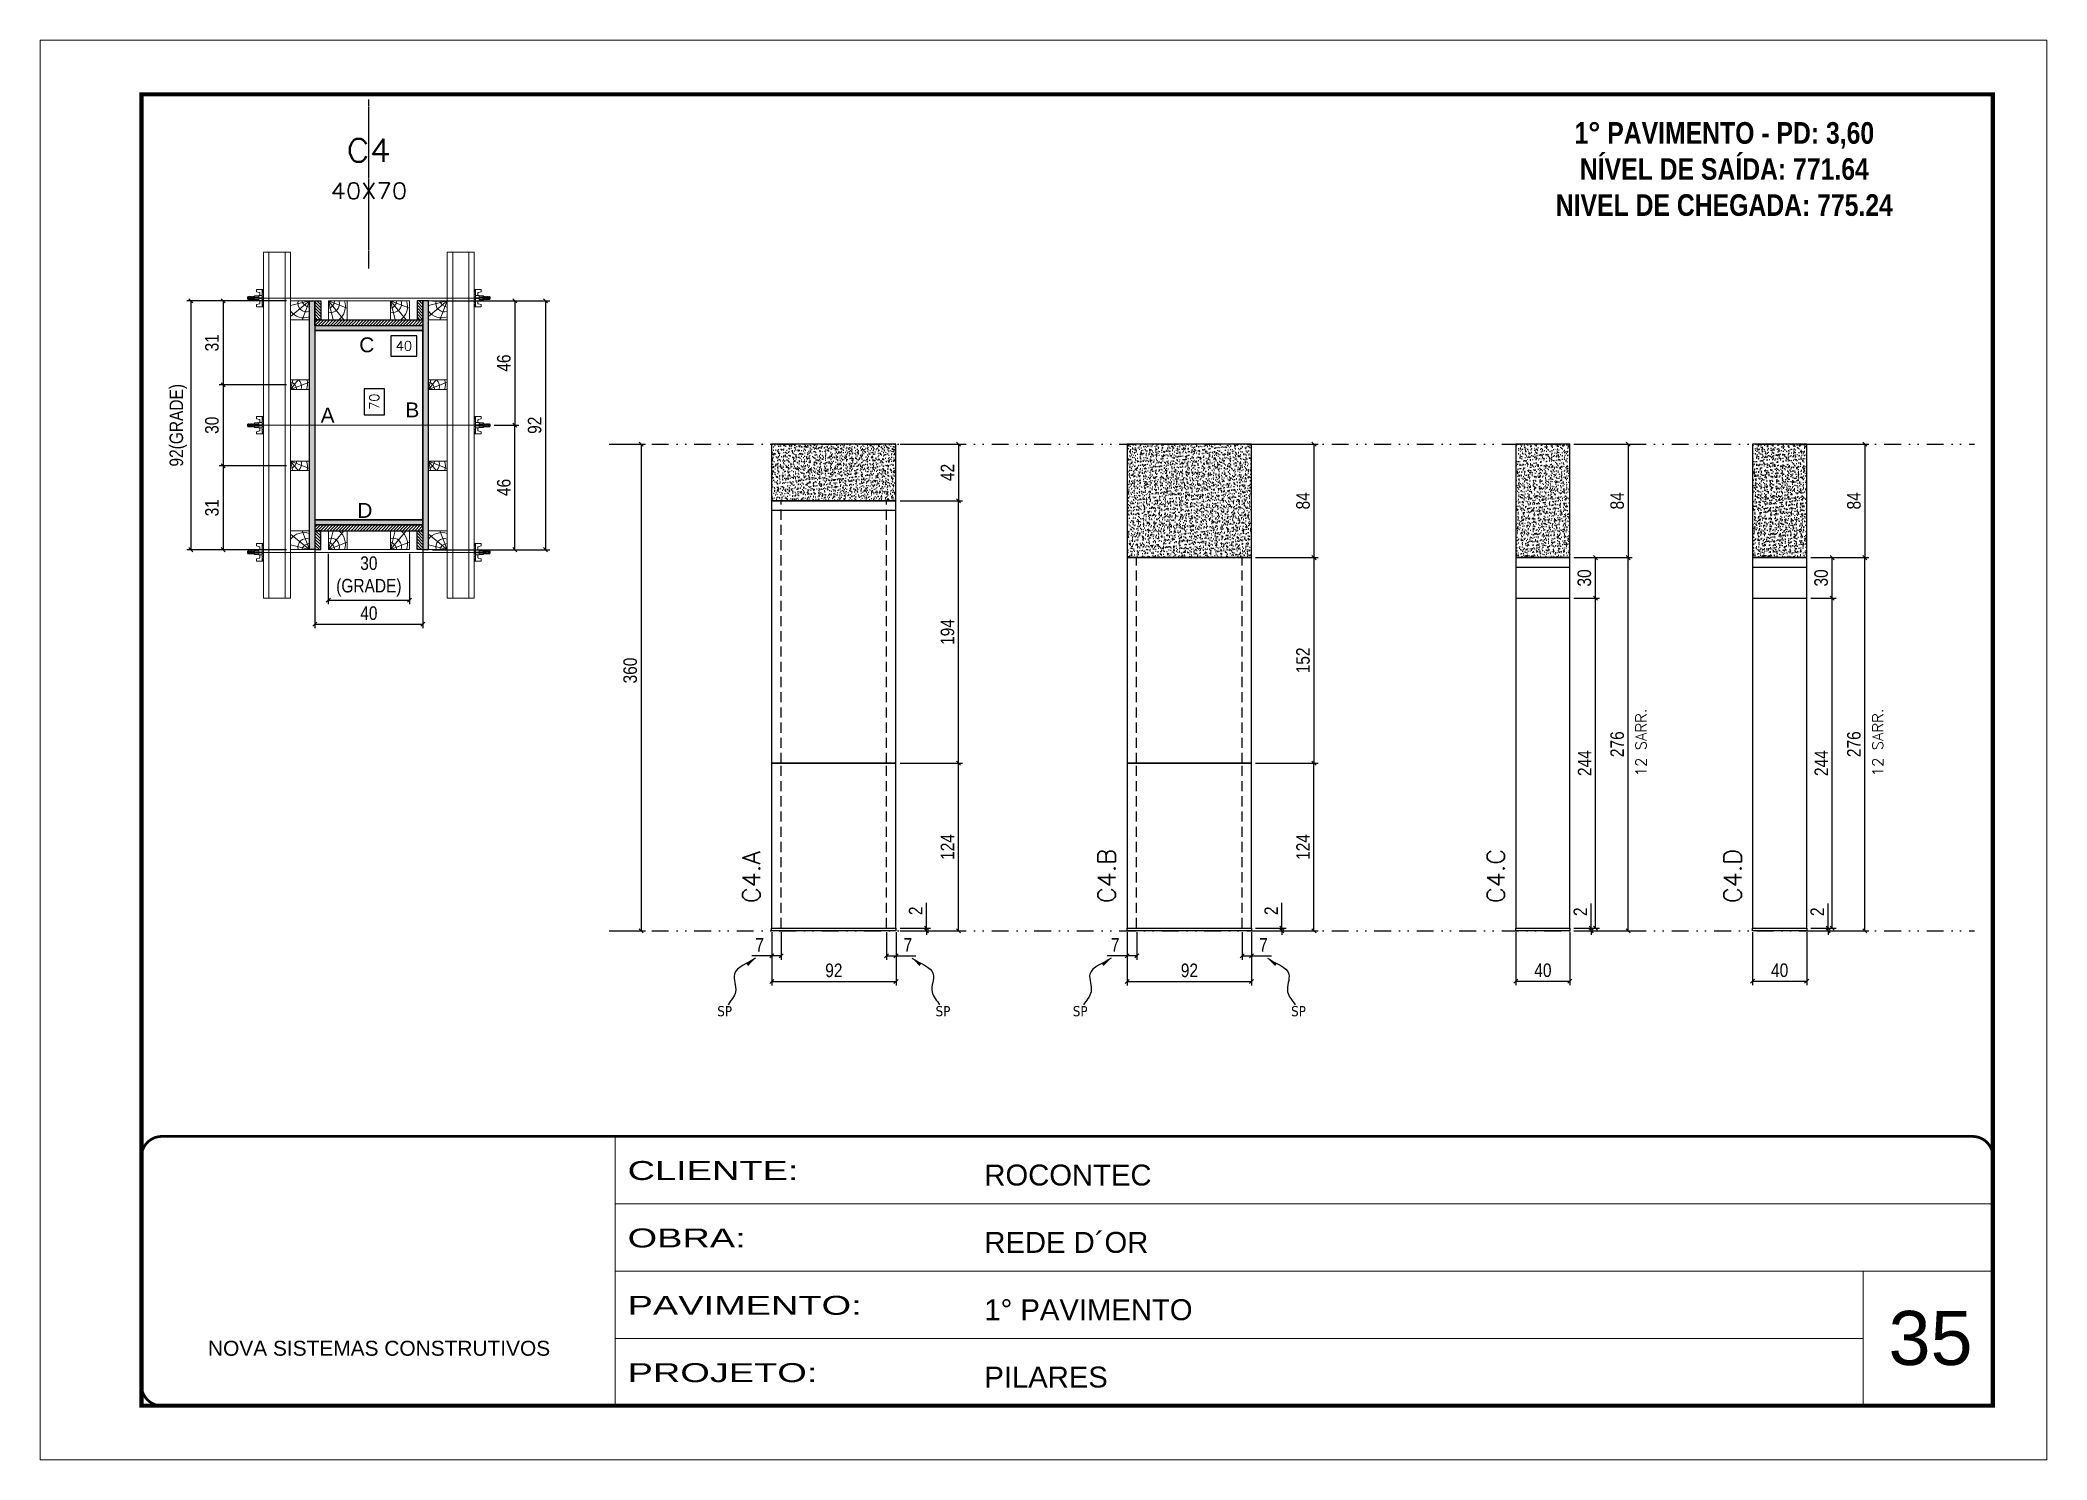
# Model space of a CAD drawing. Extents: x 2949 to 9203, y -16089 to 12527.
# Drawn here: x 6119 to 7604, y 2288 to 3338 of the extents above; entities that cross this region are included whole.
import ezdxf
from ezdxf.enums import TextEntityAlignment as Align

# ---------------------------------------------------------------- set-up
doc = ezdxf.new("R2010")
doc.units = 0
for name, pattern in [('CONTINUO', [0]), ('DASHED', [0.75, 0.5, -0.25]), ('DIVIDE2', [0.625, 0.25, -0.125, 0, -0.125, 0, -0.125]), ('HIDDEN', [0.375, 0.25, -0.125])]:
    doc.linetypes.add(name, pattern=pattern)
for name, color, linetype, lineweight in [('CARIMBO', 255, 'Continuous', 9), ('Folhas', 255, 'Continuous', 9), ('Hachura', 251, 'Continuous', 9), ('Madeira', 126, 'Continuous', 18), ('Perfil Metálico', 224, 'Continuous', 18), ('SARRAFO DE PRESSAO', 251, 'DASHED', 9), ('Texto Seção', 7, 'Continuous', 15)]:
    doc.layers.add(name, color=color, linetype=linetype, lineweight=lineweight)
for name, color, linetype in [('CHAPA', 1, 'Continuous'), ('COTA', 241, 'Continuous'), ('cotas', 4, 'Continuous'), ('MEIO_PONT', 93, 'Continuous'), ('NOMENCLATURA', 7, 'Continuous'), ('Nível', 160, 'Continuous'), ('Painéis', 200, 'Continuous'), ('SARR_2.2x7', 40, 'Continuous'), ('SARRAFO', 251, 'Continuous'), ('Sarrafo de Pressão', 42, 'HIDDEN'), ('texto', 7, 'Continuous'), ('Texto de Titulo', 7, 'Continuous'), ('Texto Qtd Sarr', 242, 'Continuous'), ('TEXTO_GERAL', 7, 'Continuous')]:
    doc.layers.add(name, color=color, linetype=linetype)
doc.styles.add('ARIAL', font='arial.ttf')
doc.styles.add('COTA TECNICA', font='techl___.ttf', dxfattribs={"height": 10})
doc.styles.add('COTA TECNICA 2X', font='techl___.ttf', dxfattribs={"height": 10})
doc.styles.add('COTA TECNICA-50', font='techl___.ttf', dxfattribs={"height": 10})
doc.styles.add('REGUA-120', font='ROMANS.shx', dxfattribs={"height": 15})
doc.styles.add('ROMANC', font='techb___.ttf', dxfattribs={"height": 2.5})
doc.styles.add('ROMANS', font='romans.shx')
doc.styles.get("Standard").update_dxf_attribs({"font": 'arial.ttf'})
doc.styles.add('Tecnologia', font='')
doc.styles.get('Tecnologia').set_extended_font_data('Forgotten Futurist')
doc.dimstyles.new('COTA PAINEL-50', dxfattribs={"dimtxt": 10, "dimasz": 3, "dimexe": 3, "dimexo": 3, "dimgap": 3, "dimtad": 1, "dimdec": 1, "dimzin": 12, "dimdsep": 46, "dimtxsty": 'COTA TECNICA-50', "dimblk1": 'OBLIQUE', "dimblk2": 'OBLIQUE', "dimsah": 1, "dimcen": 0.9, "dimclrd": 4, "dimclre": 4, "dimclrt": 240, "dimadec": 1, "dimazin": 3, "dimtfac": 1, "dimtdec": 1, "dimtmove": 0, "dimatfit": 3, "dimfxl": 1, "dimtolj": 1, "dimtzin": 12, "dimarcsym": 0})
doc.dimstyles.new('PAINEL', dxfattribs={"dimtxt": 10, "dimasz": 3, "dimexe": 3, "dimexo": 3, "dimgap": 3, "dimtad": 1, "dimdec": 1, "dimzin": 12, "dimdsep": 46, "dimtxsty": 'COTA TECNICA', "dimblk1": 'OBLIQUE', "dimblk2": 'OBLIQUE', "dimsah": 1, "dimcen": 0.9, "dimclrd": 4, "dimclre": 4, "dimclrt": 240, "dimadec": 1, "dimazin": 3, "dimtfac": 1, "dimtdec": 1, "dimtmove": 0, "dimatfit": 3, "dimfxl": 1, "dimtolj": 1, "dimtzin": 12, "dimarcsym": 0})
doc.dimstyles.new('SECAO PILAR', dxfattribs={"dimtxt": 10, "dimasz": 3, "dimexe": 3, "dimexo": 3, "dimgap": 3, "dimtad": 1, "dimdec": 1, "dimlfac": 0.5, "dimzin": 12, "dimdsep": 46, "dimtxsty": 'COTA TECNICA 2X', "dimblk1": 'OBLIQUE', "dimblk2": 'OBLIQUE', "dimsah": 1, "dimcen": 0.9, "dimclrd": 256, "dimclre": 256, "dimclrt": 256, "dimadec": 1, "dimazin": 3, "dimtfac": 1, "dimtdec": 1, "dimtmove": 0, "dimatfit": 3, "dimfxl": 1, "dimtolj": 1, "dimtzin": 12, "dimarcsym": 0})
doc.dimstyles.new('SECÇÃO 2', dxfattribs={"dimtxt": 7, "dimasz": 6, "dimexe": 0.18, "dimexo": 2, "dimgap": -4, "dimtad": 3, "dimdec": 1, "dimlfac": 0.5, "dimzin": 12, "dimdsep": 46, "dimtxsty": 'ROMANS', "dimblk": 'ARCHTICK', "dimcen": 0.09, "dimse1": 1, "dimse2": 1, "dimsd1": 1, "dimsd2": 1, "dimclrd": 180, "dimclre": 5, "dimclrt": 1, "dimadec": 0, "dimazin": 3, "dimtfac": 1, "dimtdec": 1, "dimtofl": 0, "dimtmove": 0, "dimatfit": 3, "dimldrblk": 'ARCHTICK', "dimfxl": 1, "dimtolj": 1, "dimtzin": 0, "dimarcsym": 0})
doc.dimstyles.get("Standard").update_dxf_attribs({"dimtxt": 0.18, "dimasz": 0.18, "dimexe": 0.18, "dimexo": 0.0625, "dimgap": 0.09, "dimtad": 0, "dimtih": 1, "dimtoh": 1, "dimdec": 4, "dimzin": 0, "dimdsep": 46, "dimtxsty": 'Standard', "dimcen": 0.09, "dimadec": 0, "dimazin": 0, "dimtfac": 1, "dimtdec": 4, "dimtofl": 0, "dimtmove": 0, "dimatfit": 3, "dimfxl": 1, "dimtolj": 1, "dimtzin": 0, "dimarcsym": 0})
pattern_1 = [(50, (-122915.4665, -22690.4705), (5.46554007, -0.47817257), [0.5715, -6.2865]), (355, (-122915.4665, -22690.4705), (-1.05730264, 5.73170536), [0.4572, -5.02921753]), (100.4514447, (-122915.011, -22690.5104), (4.40823741, 5.25353256), [0.48570026, -5.34270734]), (46.1842, (-122915.4665, -22688.9465), (8.13237123, -1.26126984), [0.85725, -9.42975]), (96.6355576, (-122914.789, -22689.052), (7.122124, 7.42278374), [0.7285507, -8.01406824]), (351.184151, (-122915.4665, -22688.9465), (7.122124, 7.42278374), [0.685799, -7.54379196]), (21, (-122914.7045, -22689.3275), (4.54843174, -3.06795595), [0.5715, -6.2865]), (326, (-122914.7045, -22689.3275), (1.85406085, 5.52563898), [0.4572, -5.0292]), (71.451445, (-122914.3255, -22689.583), (6.40249258, 2.45768307), [0.48570026, -5.34269813]), (37.5, (-122915.4665, -22690.4705), (0.092658098, 2.536651166), [0, -4.96824, 0, -5.1054, 0, -5.04825]), (7.5, (-122915.4665, -22690.4705), (2.004589875, 3.005417245), [0, -2.91084, 0, -4.85394, 0, -1.92405]), (327.5, (-122917.1658, -22690.4705), (4.067717855, -0.17186232), [0, -1.905, 0, -5.9436, 0, -7.8867]), (317.5, (-122917.9278, -22690.4705), (4.44387544, 0.76279473), [0, -2.4765, 0, -3.94716, 0, -5.6007])]

msp = doc.modelspace()

# ---------------------------------------------------------------- texts
at = {"layer": 'CARIMBO', "style": 'ARIAL'}
msp.add_text('35', height=40, dxfattribs=at).set_placement((7486.89, 2358.28))
at = {"layer": 'NOMENCLATURA', "color": 2, "insert": (7365.36, 3304.19), "char_height": 16, "attachment_point": 2, "style": 'ROMANC'}
msp.add_mtext_dynamic_manual_height_columns('\\P1° PAVIMENTO - PD: 3,60\\PNÍVEL DE SAÍDA: 771.64\\PNIVEL DE CHEGADA: 775.24', width=300.2766, gutter_width=1, heights=[0], dxfattribs=at)
at = {"layer": 'texto', "color": 0, "char_height": 7.5, "attachment_point": 5}
for insert in [(6625.59, 2619.93), (6787.14, 2619.93), (6888.68, 2619.93), (7050.24, 2619.93)]:
    msp.add_mtext('{\\fTahoma|b0|i0|c0|p34;\\C4;SP}', dxfattribs=dict(at, insert=insert))
at = {"layer": 'Texto Seção', "linetype": 'Continuous', "style": 'ROMANS'}
for p in [(7307.72, 2793.76), (7482.89, 2793.76)]:
    msp.add_text('12 SARR.', height=8, rotation=90, dxfattribs=at).set_placement(p)
at = {"layer": 'Texto Seção', "char_height": 13, "width": 285.3299, "attachment_point": 7, "rotation": 90, "style": 'REGUA-120'}
for s, insert in [('C4.A', (6651.82, 2699.88)), ('C4.B', (6914.79, 2699.88)), ('C4.C', (7202.8, 2699.88)), ('C4.D', (7377.98, 2699.88))]:
    msp.add_mtext(s, dxfattribs=dict(at, insert=insert))
at = {"layer": 'TEXTO_GERAL', "style": 'ARIAL'}
for s, p in [('C', (6360.74, 3112.81)), ('A', (6331.79, 3060.76)), ('B', (6394.5, 3064.67)), ('D', (6359.33, 2990.31))]:
    msp.add_text(s, height=11, dxfattribs=at).set_placement(p, align=Align.MIDDLE_CENTER)

# ---------------------------------------------------------------- blocks, each defined once
blk = doc.blocks.new('9999999999')
at = {"color": 30, "linetype": 'CONTINUO'}
for p, q in [((98564.6, 34230.2), (98564.6, 34429.4)), ((98564.6, 34379.6), (99584, 34379.6)), ((98564.6, 34329.8), (99488, 34329.8)), ((99584, 34329.8), (99488, 34329.8)), ((99488, 34329.8), (99488, 34230.2)), ((98564.6, 34280), (99488, 34280))]:
    blk.add_line(p, q, dxfattribs=at)
at = {"color": 30, "linetype": 'CONTINUO', "const_width": 2}
blk.add_lwpolyline([(99584, 34230.2), (99584, 34414.4, 0.414214), (99569, 34429.4), (98229, 34429.4, 0.414214), (98214, 34414.4), (98214, 34245.2, 0.414214), (98229, 34230.2), (99584, 34230.2)], format="xyb", dxfattribs=at)
at = {"layer": 'Folhas'}
blk.add_lwpolyline([(98139, 34190.2), (99624, 34190.2), (99624, 35240.2), (98139, 35240.2)], close=True, dxfattribs=at)
at = {"layer": 'Folhas', "color": 30, "const_width": 3}
blk.add_lwpolyline([(98214, 34230.2), (99584, 34230.2), (99584, 35200.2), (98214, 35200.2)], close=True, dxfattribs=at)
at = {"color": 7, "linetype": 'Continuous', "ltscale": 5, "style": 'ARIAL'}
for s, height, p in [('ROCONTEC', 15.48, (98837.7, 34393.1)), ('REDE D´OR', 15.48, (98837.7, 34343.3)), ('1° PAVIMENTO', 15.483, (98837.7, 34293.5)), ('NOVA SISTEMAS CONSTRUTIVOS', 11.059, (98263.2, 34267.2)), ('PILARES', 15.48, (98837.7, 34243.7))]:
    blk.add_text(s, height=height, dxfattribs=at).set_placement(p)
at = {"layer": 'Folhas', "color": 7, "style": 'Tecnologia', "width": 1.5}
for s, p in [('CLIENTE:', (98573.7, 34397.2)), ('OBRA:', (98573.7, 34347.3)), ('PAVIMENTO:', (98573.7, 34297.5)), ('PROJETO:', (98573.7, 34247.7))]:
    blk.add_text(s, height=14, dxfattribs=at).set_placement(p)
blk = doc.blocks.new('*D1314')
at = {"layer": 'COTA', "color": 180, "lineweight": -2, "transparency": 16777216}
for p, q in [((6373.8, 3080.3), (6358.8, 3080.3)), ((6358.8, 3080.3), (6358.8, 3061)), ((6373.8, 3061), (6373.8, 3080.3)), ((6358.8, 3061), (6373.8, 3061))]:
    blk.add_line(p, q, dxfattribs=at)
at = {"layer": 'Defpoints', "color": 0, "transparency": 16777216}
for p in [(6322.3, 3123.3), (6322.3, 2983.3), (6377.8, 2983.3)]:
    blk.add_point(p, dxfattribs=at)
at = {"layer": 'COTA', "color": 1, "transparency": 16777216, "insert": (6366.3, 3070.7), "char_height": 7, "attachment_point": 5, "rotation": 90, "style": 'ROMANS'}
blk.add_mtext('\\A1;70', dxfattribs=at)
blk = doc.blocks.new('_ArchTick')
at = {"color": 0, "linetype": 'ByBlock', "const_width": 0.15}
blk.add_lwpolyline([(-0.5, -0.5), (0.5, 0.5)], dxfattribs=at)
blk = doc.blocks.new('_Oblique')
at = {"color": 0, "linetype": 'ByBlock', "lineweight": -2}
blk.add_line((-0.5, -0.5), (0.5, 0.5), dxfattribs=at)
blk = doc.blocks.new('*D1315')
at = {"layer": 'COTA', "lineweight": -2, "transparency": 16777216}
for p, q in [((6409.3, 3145.3), (6496.1, 3145.3)), ((6493.1, 3145.3), (6493.1, 2961.3)), ((6409.3, 2961.3), (6496.1, 2961.3))]:
    blk.add_line(p, q, dxfattribs=at)
at = {"layer": 'Defpoints', "color": 0, "transparency": 16777216}
for p in [(6406.3, 3145.3), (6406.3, 2961.3), (6493.1, 2961.3)]:
    blk.add_point(p, dxfattribs=at)
at = {"layer": 'COTA', "lineweight": -2, "transparency": 16777216, "xscale": 3, "yscale": 3, "zscale": 3}
for p, rotation in [((6493.1, 3145.3), 90), ((6493.1, 2961.3), 270)]:
    blk.add_blockref('_Oblique', p, dxfattribs=dict(at, rotation=rotation))
at = {"layer": 'COTA', "transparency": 16777216, "insert": (6485, 3053.3), "char_height": 10, "attachment_point": 5, "rotation": 90, "style": 'COTA TECNICA 2X'}
blk.add_mtext('\\A1;92', dxfattribs=at)
blk = doc.blocks.new('*D1316')
at = {"layer": 'COTA', "lineweight": -2, "transparency": 16777216}
for p, q in [((6443.3, 3145.3), (6473.3, 3145.3)), ((6470.3, 3145.3), (6470.3, 3053.3)), ((6455.1, 3053.3), (6473.3, 3053.3))]:
    blk.add_line(p, q, dxfattribs=at)
at = {"layer": 'Defpoints', "color": 0, "transparency": 16777216}
for p in [(6440.3, 3145.3), (6452.1, 3053.3), (6470.3, 3053.3)]:
    blk.add_point(p, dxfattribs=at)
at = {"layer": 'COTA', "lineweight": -2, "transparency": 16777216, "xscale": 3, "yscale": 3, "zscale": 3}
for p, rotation in [((6470.3, 3145.3), 90), ((6470.3, 3053.3), 270)]:
    blk.add_blockref('_Oblique', p, dxfattribs=dict(at, rotation=rotation))
at = {"layer": 'COTA', "transparency": 16777216, "insert": (6462.2, 3099.3), "char_height": 10, "attachment_point": 5, "rotation": 90, "style": 'COTA TECNICA 2X'}
blk.add_mtext('\\A1;46', dxfattribs=at)
blk = doc.blocks.new('*D1317')
at = {"layer": 'COTA', "lineweight": -2, "transparency": 16777216}
for p, q in [((6455.1, 3053.3), (6473.3, 3053.3)), ((6470.3, 2961.3), (6470.3, 3053.3)), ((6443.3, 2961.3), (6473.3, 2961.3))]:
    blk.add_line(p, q, dxfattribs=at)
at = {"layer": 'Defpoints', "color": 0, "transparency": 16777216}
for p in [(6452.1, 3053.3), (6470.3, 3053.3), (6440.3, 2961.3)]:
    blk.add_point(p, dxfattribs=at)
at = {"layer": 'COTA', "lineweight": -2, "transparency": 16777216, "xscale": 3, "yscale": 3, "zscale": 3}
for p, rotation in [((6470.3, 3053.3), 90), ((6470.3, 2961.3), 270)]:
    blk.add_blockref('_Oblique', p, dxfattribs=dict(at, rotation=rotation))
at = {"layer": 'COTA', "transparency": 16777216, "insert": (6462.2, 3007.3), "char_height": 10, "attachment_point": 5, "rotation": 90, "style": 'COTA TECNICA 2X'}
blk.add_mtext('\\A1;46', dxfattribs=at)
blk = doc.blocks.new('*D1318')
at = {"layer": 'COTA', "color": 180, "lineweight": -2, "transparency": 16777216}
for p, q in [((6397.8, 3119.5), (6378.5, 3119.5)), ((6378.5, 3119.5), (6378.5, 3104.5)), ((6397.8, 3104.5), (6397.8, 3119.5)), ((6378.5, 3104.5), (6397.8, 3104.5))]:
    blk.add_line(p, q, dxfattribs=at)
at = {"layer": 'Defpoints', "color": 0, "transparency": 16777216}
for p in [(6322.3, 3123.3), (6402.3, 3123.3), (6402.3, 3100.5)]:
    blk.add_point(p, dxfattribs=at)
at = {"layer": 'COTA', "color": 1, "transparency": 16777216, "insert": (6388.2, 3112), "char_height": 7, "attachment_point": 5, "style": 'ROMANS'}
blk.add_mtext('\\A1;40', dxfattribs=at)
blk = doc.blocks.new('titulo1')
at = {"layer": 'Defpoints', "color": 252, "linetype": 'HIDDEN', "ltscale": 2}
blk.add_line((0, 0), (0, 125), dxfattribs=at)
at = {"layer": 'Defpoints', "style": 'ROMANS', "oblique": 15}
blk.add_attdef('FOLHA', text='', height=10, dxfattribs=at).set_placement((0, 15.6), align=Align.MIDDLE_CENTER)
at = {"layer": 'Texto Qtd Sarr', "color": 3, "style": 'ROMANS', "oblique": 15}
for tag, height, p in [('TITULO', 17, (0, 71.4)), ('SEÇÃO', 12, (0, 41.5))]:
    blk.add_attdef(tag, text='', height=height, dxfattribs=at).set_placement(p, align=Align.MIDDLE_CENTER)
blk = doc.blocks.new('PONTALETE')
at = {"layer": 'Madeira'}
for q in [(2.71, 7), (7, 5.76), (7, 1.74)]:
    blk.add_line((0, 0), q, dxfattribs=at)
blk.add_lwpolyline([(0, 0), (7, 0), (7, 7), (0, 7)], close=True, dxfattribs=at)
for centre, radius, start, end in [((2.04, 0.06), 6.23, 37.28179, 109.09128), ((1.09, 0.9), 3.19, 343.60304, 109.98471), ((-0.21, -0.78), 3.09, 14.63219, 86.0383)]:
    blk.add_arc(centre, radius, start, end, dxfattribs=at)
blk = doc.blocks.new('*D1319')
at = {"layer": 'COTA', "lineweight": -2, "transparency": 16777216}
for p, q in [((6301.3, 3145.3), (6227.6, 3145.3)), ((6230.6, 3145.3), (6230.6, 2961.3)), ((6301.3, 2961.3), (6227.6, 2961.3))]:
    blk.add_line(p, q, dxfattribs=at)
at = {"layer": 'Defpoints', "color": 0, "transparency": 16777216}
for p in [(6304.3, 3145.3), (6230.6, 2961.3), (6304.3, 2961.3)]:
    blk.add_point(p, dxfattribs=at)
at = {"layer": 'COTA', "lineweight": -2, "transparency": 16777216, "xscale": 3, "yscale": 3, "zscale": 3}
for p, rotation in [((6230.6, 3145.3), 90), ((6230.6, 2961.3), 270)]:
    blk.add_blockref('_Oblique', p, dxfattribs=dict(at, rotation=rotation))
at = {"layer": 'COTA', "transparency": 16777216, "insert": (6221.3, 3053.3), "char_height": 10, "attachment_point": 5, "rotation": 90, "style": 'COTA TECNICA 2X'}
blk.add_mtext('\\A1;92(GRADE)', dxfattribs=at)
blk = doc.blocks.new('MEIO PONTALETE')
at = {"layer": 'Madeira'}
for q in [(2.71, 7), (3.5, 2.88), (3.5, 0.87)]:
    blk.add_line((0, 0), q, dxfattribs=at)
blk.add_lwpolyline([(0, 0), (3.5, 0), (3.5, 7), (0, 7)], close=True, dxfattribs=at)
for centre, radius, start, end in [((2.04, 0.06), 6.23, 76.44987, 109.09128), ((1.09, 0.9), 3.19, 40.90626, 109.98471), ((-0.21, -0.78), 3.09, 14.63219, 86.0383)]:
    blk.add_arc(centre, radius, start, end, dxfattribs=at)
blk = doc.blocks.new('*D1320')
at = {"layer": 'COTA', "lineweight": -2, "transparency": 16777216}
for p, q in [((6301.3, 3023.3), (6251.4, 3023.3)), ((6254.4, 3023.3), (6254.4, 2961.3)), ((6301.3, 2961.3), (6251.4, 2961.3))]:
    blk.add_line(p, q, dxfattribs=at)
at = {"layer": 'Defpoints', "color": 0, "transparency": 16777216}
for p in [(6304.3, 3023.3), (6254.4, 2961.3), (6304.3, 2961.3)]:
    blk.add_point(p, dxfattribs=at)
at = {"layer": 'COTA', "lineweight": -2, "transparency": 16777216, "xscale": 3, "yscale": 3, "zscale": 3}
for p, rotation in [((6254.4, 3023.3), 90), ((6254.4, 2961.3), 270)]:
    blk.add_blockref('_Oblique', p, dxfattribs=dict(at, rotation=rotation))
at = {"layer": 'COTA', "transparency": 16777216, "insert": (6246.2, 2992.3), "char_height": 10, "attachment_point": 5, "rotation": 90, "style": 'COTA TECNICA 2X'}
blk.add_mtext('\\A1;31', dxfattribs=at)
blk = doc.blocks.new('C')
at = {"layer": 'Hachura', "color": 0}
for p, q in [((0, 3.22), (0, -3.22)), ((0.45, 3.22), (0, 3.22)), ((0.46, 3.16), (0, 3.16)), ((0.46, 3.05), (0, 3.05)), ((0.46, 2.88), (0, 2.88)), ((0, 2.75), (0, -1.16)), ((0.46, 2.65), (0, 2.65)), ((0.46, 2.23), (0, 2.23)), ((0.46, 1.51), (0, 1.51)), ((0.39, 0.49), (0.17, 0.49)), ((0.45, -3.23), (0.45, 3.22)), ((0.45, 3.22), (2.58, 3.22)), ((1.74, 0.97), (0.45, 0.97)), ((1.45, 0.1), (0.45, 0.1)), ((1.35, 1.94), (1.35, 0.96)), ((2.58, 2.39), (1.47, 2.09)), ((1.74, -0.97), (1.74, 0.97)), ((1.74, 0.97), (1.74, 0.84)), ((1.74, 0.97), (1.74, 0.84)), ((1.74, 0.84), (3.35, 0.84)), ((3.35, 0.45), (1.74, 0.45)), ((2.58, 3.22), (2.58, 2.39)), ((3.32, 0.84), (3.32, -0.84)), ((3.35, 0.84), (3.35, -0.84)), ((3.68, 0.45), (3.35, 0.45)), ((3.84, -0.52), (3.35, 0.45)), ((3.35, 0.06), (3.67, -0.57)), ((3.68, 0.45), (4.16, -0.52)), ((3.72, 0.5), (4.25, -0.57)), ((4.37, -0.55), (3.83, 0.53)), ((4.15, 0.45), (3.93, 0.45)), ((4.42, -0.52), (3.93, 0.45)), ((4.15, 0.45), (4.26, 0.45)), ((4.26, 0.45), (4.74, -0.52)), ((4.3, 0.5), (4.83, -0.57)), ((4.95, -0.55), (4.41, 0.53)), ((4.51, 0.45), (4.84, 0.45)), ((5, -0.52), (4.51, 0.45)), ((4.84, 0.45), (5.32, -0.52)), ((4.88, 0.5), (5.41, -0.57)), ((5.53, -0.55), (4.99, 0.53)), ((5.58, -0.52), (5.09, 0.45)), ((5.42, 0.45), (5.09, 0.45)), ((5.58, -0.52), (5.09, 0.45)), ((5.42, 0.45), (5.74, -0.19)), ((5.46, 0.5), (5.74, -0.07)), ((5.74, 0.19), (5.57, 0.53)), ((5.74, 0.32), (5.68, 0.45)), ((5.68, 0.45), (5.74, 0.45)), ((5.74, 0.45), (5.9, 0.29)), ((5.74, 0.45), (5.74, -0.52)), ((5.9, -0.36), (5.9, 0.29)), ((0.45, 0), (0, 0)), ((0.46, -1.52), (0, -1.52)), ((0.46, -2.23), (0, -2.23)), ((0.46, -2.65), (0, -2.65)), ((0.46, -2.88), (0, -2.88)), ((0.46, -3.05), (0, -3.05)), ((0.46, -3.16), (0, -3.16)), ((0, -3.22), (2.57, -3.22)), ((0.08, -0.48), (0.29, -0.48)), ((0.29, -0.48), (0.4, -0.48)), ((0.45, 0), (0.45, -0.97)), ((0.45, -0.16), (1.45, -0.16)), ((0.45, -0.65), (0.45, -0.32)), ((0.45, -3.23), (0.45, -0.65)), ((0.45, -0.97), (1.74, -0.97)), ((1.35, -1.94), (1.35, -0.97)), ((2.58, -2.39), (1.47, -2.1)), ((3.35, -0.32), (1.74, -0.32)), ((3.35, -0.84), (1.74, -0.84)), ((2.58, -3.23), (2.58, -2.39)), ((3.35, -0.07), (3.58, -0.52)), ((3.35, -0.52), (3.58, -0.52)), ((3.84, -0.52), (4.16, -0.52)), ((4.42, -0.52), (4.74, -0.52)), ((4.63, -0.52), (4.74, -0.52)), ((5, -0.52), (5.32, -0.52)), ((5.58, -0.52), (5.74, -0.52)), ((5.74, -0.52), (5.9, -0.36)), ((5.74, -0.52), (5.74, -0.52))]:
    blk.add_line(p, q, dxfattribs=at)
for centre, radius, start, end in [((1.52, 1.94), 0.161, 104.74356, 180), ((1.44, -0.03), 0.129, 272.69497, 87.30503), ((3.81, 0.39), 0.143, 25.56881, 154.43119), ((4.39, 0.39), 0.143, 25.56881, 154.43119), ((4.97, 0.39), 0.143, 25.56881, 154.43119), ((5.55, 0.39), 0.143, 25.56881, 154.43119), ((0.17, -0.37), 0.174, 221.74404, 317.85924), ((1.52, -1.94), 0.161, 180, 255.25644), ((3.71, -0.4), 0.174, 222.14076, 318.25596), ((4.29, -0.4), 0.174, 222.14076, 318.25596), ((4.87, -0.4), 0.174, 222.14076, 318.25596), ((5.45, -0.4), 0.174, 222.14076, 318.25596), ((5.61, -0.4), 0.174, 317.85924, 318.25596)]:
    blk.add_arc(centre, radius, start, end, dxfattribs=at)
blk = doc.blocks.new('*D1321')
at = {"layer": 'COTA', "lineweight": -2, "transparency": 16777216}
for p, q in [((6301.3, 3145.3), (6251.4, 3145.3)), ((6254.4, 3145.3), (6254.4, 3083.3)), ((6301.3, 3083.3), (6251.4, 3083.3))]:
    blk.add_line(p, q, dxfattribs=at)
at = {"layer": 'Defpoints', "color": 0, "transparency": 16777216}
for p in [(6304.3, 3145.3), (6254.4, 3083.3), (6304.3, 3083.3)]:
    blk.add_point(p, dxfattribs=at)
at = {"layer": 'COTA', "lineweight": -2, "transparency": 16777216, "xscale": 3, "yscale": 3, "zscale": 3}
for p, rotation in [((6254.4, 3145.3), 90), ((6254.4, 3083.3), 270)]:
    blk.add_blockref('_Oblique', p, dxfattribs=dict(at, rotation=rotation))
at = {"layer": 'COTA', "transparency": 16777216, "insert": (6246.2, 3114.3), "char_height": 10, "attachment_point": 5, "rotation": 90, "style": 'COTA TECNICA 2X'}
blk.add_mtext('\\A1;31', dxfattribs=at)
blk = doc.blocks.new('*D1322')
at = {"layer": 'COTA', "lineweight": -2, "transparency": 16777216}
for p, q in [((6301.3, 3083.3), (6251.4, 3083.3)), ((6254.4, 3083.3), (6254.4, 3023.3)), ((6301.3, 3023.3), (6251.4, 3023.3))]:
    blk.add_line(p, q, dxfattribs=at)
at = {"layer": 'Defpoints', "color": 0, "transparency": 16777216}
for p in [(6304.3, 3083.3), (6254.4, 3023.3), (6304.3, 3023.3)]:
    blk.add_point(p, dxfattribs=at)
at = {"layer": 'COTA', "lineweight": -2, "transparency": 16777216, "xscale": 3, "yscale": 3, "zscale": 3}
for p, rotation in [((6254.4, 3083.3), 90), ((6254.4, 3023.3), 270)]:
    blk.add_blockref('_Oblique', p, dxfattribs=dict(at, rotation=rotation))
at = {"layer": 'COTA', "transparency": 16777216, "insert": (6246.2, 3053.3), "char_height": 10, "attachment_point": 5, "rotation": 90, "style": 'COTA TECNICA 2X'}
blk.add_mtext('\\A1;30', dxfattribs=at)
blk = doc.blocks.new('*D1323')
at = {"layer": 'cotas', "color": 4, "linetype": 'ByBlock', "lineweight": -2, "transparency": 16777216}
for p, q in [((6543.2, 3039.4), (6566.9, 3039.4)), ((6563.9, 3039.4), (6563.9, 2679.4)), ((6543.2, 2679.4), (6566.9, 2679.4))]:
    blk.add_line(p, q, dxfattribs=at)
at = {"layer": 'Defpoints', "color": 0, "linetype": 'ByBlock', "transparency": 16777216}
for p in [(6540.2, 3039.4), (6540.2, 2679.4), (6563.9, 2679.4)]:
    blk.add_point(p, dxfattribs=at)
at = {"layer": 'cotas', "color": 4, "linetype": 'ByBlock', "lineweight": -2, "transparency": 16777216, "xscale": 3, "yscale": 3, "zscale": 3}
for p, rotation in [((6563.9, 3039.4), 90), ((6563.9, 2679.4), 270)]:
    blk.add_blockref('_Oblique', p, dxfattribs=dict(at, rotation=rotation))
at = {"layer": 'cotas', "color": 240, "linetype": 'ByBlock', "transparency": 16777216, "insert": (6555.7, 2871.9), "char_height": 10, "attachment_point": 5, "rotation": 90, "style": 'COTA TECNICA'}
blk.add_mtext('\\A1;360', dxfattribs=at)
blk = doc.blocks.new('*D1295')
at = {"layer": 'COTA', "color": 4, "lineweight": -2, "transparency": 16777216}
for p, q in [((6660.4, 2678.4), (6660.4, 2639)), ((6752.4, 2678.4), (6752.4, 2639)), ((6660.4, 2642), (6752.4, 2642))]:
    blk.add_line(p, q, dxfattribs=at)
at = {"layer": 'Defpoints', "color": 0, "transparency": 16777216}
for p in [(6660.4, 2681.4), (6752.4, 2681.4), (6752.4, 2642)]:
    blk.add_point(p, dxfattribs=at)
at = {"layer": 'COTA', "color": 4, "lineweight": -2, "transparency": 16777216, "xscale": 3, "yscale": 3, "zscale": 3, "rotation": 180}
blk.add_blockref('_Oblique', (6660.4, 2642), dxfattribs=at)
at = {"layer": 'COTA', "color": 4, "lineweight": -2, "transparency": 16777216, "xscale": 3, "yscale": 3, "zscale": 3}
blk.add_blockref('_Oblique', (6752.4, 2642), dxfattribs=at)
at = {"layer": 'COTA', "color": 240, "transparency": 16777216, "insert": (6706.4, 2650.1), "char_height": 10, "attachment_point": 5, "style": 'COTA TECNICA'}
blk.add_mtext('\\A1;92', dxfattribs=at)
blk = doc.blocks.new('*D1296')
at = {"layer": 'COTA', "color": 4, "lineweight": -2, "transparency": 16777216}
for p, q in [((6755.4, 2803.4), (6801.6, 2803.4)), ((6798.6, 2679.4), (6798.6, 2803.4)), ((6755.4, 2679.4), (6801.6, 2679.4))]:
    blk.add_line(p, q, dxfattribs=at)
at = {"layer": 'Defpoints', "color": 0, "transparency": 16777216}
for p in [(6752.4, 2803.4), (6798.6, 2803.4), (6752.4, 2679.4)]:
    blk.add_point(p, dxfattribs=at)
at = {"layer": 'COTA', "color": 4, "lineweight": -2, "transparency": 16777216, "xscale": 3, "yscale": 3, "zscale": 3}
for p, rotation in [((6798.6, 2803.4), 90), ((6798.6, 2679.4), 270)]:
    blk.add_blockref('_Oblique', p, dxfattribs=dict(at, rotation=rotation))
at = {"layer": 'COTA', "color": 240, "transparency": 16777216, "insert": (6790.5, 2741.4), "char_height": 10, "attachment_point": 5, "rotation": 90, "style": 'COTA TECNICA-50'}
blk.add_mtext('\\A1;124', dxfattribs=at)
blk = doc.blocks.new('*D1297')
at = {"layer": 'COTA', "color": 4, "lineweight": -2, "transparency": 16777216}
for p, q in [((6774.9, 2681.4), (6774.9, 2700.2)), ((6755.4, 2681.4), (6777.9, 2681.4)), ((6755.4, 2679.4), (6777.9, 2679.4)), ((6774.9, 2679.4), (6774.9, 2681.4)), ((6774.9, 2679.4), (6774.9, 2676.4))]:
    blk.add_line(p, q, dxfattribs=at)
at = {"layer": 'Defpoints', "color": 0, "transparency": 16777216}
for p in [(6752.4, 2681.4), (6752.4, 2679.4), (6774.9, 2679.4)]:
    blk.add_point(p, dxfattribs=at)
at = {"layer": 'COTA', "color": 4, "lineweight": -2, "transparency": 16777216, "xscale": 3, "yscale": 3, "zscale": 3}
for p, rotation in [((6774.9, 2681.4), 270), ((6774.9, 2679.4), 90)]:
    blk.add_blockref('_Oblique', p, dxfattribs=dict(at, rotation=rotation))
at = {"layer": 'COTA', "color": 240, "transparency": 16777216, "insert": (6766.9, 2694.2), "char_height": 10, "attachment_point": 5, "rotation": 90, "style": 'COTA TECNICA-50'}
blk.add_mtext('\\A1;2', dxfattribs=at)
blk = doc.blocks.new('*D1298')
at = {"layer": 'COTA', "color": 4, "linetype": 'ByBlock', "lineweight": -2, "transparency": 16777216}
for p, q in [((6755.4, 2997.4), (6801.6, 2997.4)), ((6798.6, 2803.4), (6798.6, 2997.4)), ((6755.4, 2803.4), (6801.6, 2803.4))]:
    blk.add_line(p, q, dxfattribs=at)
at = {"layer": 'Defpoints', "color": 0, "linetype": 'ByBlock', "transparency": 16777216}
for p in [(6752.4, 2997.4), (6798.6, 2997.4), (6752.4, 2803.4)]:
    blk.add_point(p, dxfattribs=at)
at = {"layer": 'COTA', "color": 4, "linetype": 'ByBlock', "lineweight": -2, "transparency": 16777216, "xscale": 3, "yscale": 3, "zscale": 3}
for p, rotation in [((6798.6, 2997.4), 90), ((6798.6, 2803.4), 270)]:
    blk.add_blockref('_Oblique', p, dxfattribs=dict(at, rotation=rotation))
at = {"layer": 'COTA', "color": 240, "linetype": 'ByBlock', "transparency": 16777216, "insert": (6790.5, 2900.4), "char_height": 10, "attachment_point": 5, "rotation": 90, "style": 'COTA TECNICA'}
blk.add_mtext('\\A1;194', dxfattribs=at)
blk = doc.blocks.new('*D1299')
at = {"layer": 'COTA', "color": 4, "linetype": 'ByBlock', "lineweight": -2, "transparency": 16777216}
for p, q in [((6755.4, 3039.4), (6801.6, 3039.4)), ((6798.6, 3039.4), (6798.6, 2997.4)), ((6755.4, 2997.4), (6801.6, 2997.4))]:
    blk.add_line(p, q, dxfattribs=at)
at = {"layer": 'Defpoints', "color": 0, "linetype": 'ByBlock', "transparency": 16777216}
for p in [(6752.4, 3039.4), (6752.4, 2997.4), (6798.6, 2997.4)]:
    blk.add_point(p, dxfattribs=at)
at = {"layer": 'COTA', "color": 4, "linetype": 'ByBlock', "lineweight": -2, "transparency": 16777216, "xscale": 3, "yscale": 3, "zscale": 3}
for p, rotation in [((6798.6, 3039.4), 90), ((6798.6, 2997.4), 270)]:
    blk.add_blockref('_Oblique', p, dxfattribs=dict(at, rotation=rotation))
at = {"layer": 'COTA', "color": 240, "linetype": 'ByBlock', "transparency": 16777216, "insert": (6790.5, 3018.4), "char_height": 10, "attachment_point": 5, "rotation": 90, "style": 'COTA TECNICA'}
blk.add_mtext('\\A1;42', dxfattribs=at)
blk = doc.blocks.new('*D1300')
at = {"layer": 'COTA', "color": 4, "lineweight": -2, "transparency": 16777216}
for p, q in [((6923.5, 2678.4), (6923.5, 2639)), ((7015.5, 2678.4), (7015.5, 2639)), ((6923.5, 2642), (7015.5, 2642))]:
    blk.add_line(p, q, dxfattribs=at)
at = {"layer": 'Defpoints', "color": 0, "transparency": 16777216}
for p in [(6923.5, 2681.4), (7015.5, 2681.4), (7015.5, 2642)]:
    blk.add_point(p, dxfattribs=at)
at = {"layer": 'COTA', "color": 4, "lineweight": -2, "transparency": 16777216, "xscale": 3, "yscale": 3, "zscale": 3, "rotation": 180}
blk.add_blockref('_Oblique', (6923.5, 2642), dxfattribs=at)
at = {"layer": 'COTA', "color": 4, "lineweight": -2, "transparency": 16777216, "xscale": 3, "yscale": 3, "zscale": 3}
blk.add_blockref('_Oblique', (7015.5, 2642), dxfattribs=at)
at = {"layer": 'COTA', "color": 240, "transparency": 16777216, "insert": (6969.5, 2650.1), "char_height": 10, "attachment_point": 5, "style": 'COTA TECNICA'}
blk.add_mtext('\\A1;92', dxfattribs=at)
blk = doc.blocks.new('*D1301')
at = {"layer": 'COTA', "color": 4, "lineweight": -2, "transparency": 16777216}
for p, q in [((7018.5, 2803.4), (7064.7, 2803.4)), ((7061.7, 2679.4), (7061.7, 2803.4)), ((7018.5, 2679.4), (7064.7, 2679.4))]:
    blk.add_line(p, q, dxfattribs=at)
at = {"layer": 'Defpoints', "color": 0, "transparency": 16777216}
for p in [(7015.5, 2803.4), (7061.7, 2803.4), (7015.5, 2679.4)]:
    blk.add_point(p, dxfattribs=at)
at = {"layer": 'COTA', "color": 4, "lineweight": -2, "transparency": 16777216, "xscale": 3, "yscale": 3, "zscale": 3}
for p, rotation in [((7061.7, 2803.4), 90), ((7061.7, 2679.4), 270)]:
    blk.add_blockref('_Oblique', p, dxfattribs=dict(at, rotation=rotation))
at = {"layer": 'COTA', "color": 240, "transparency": 16777216, "insert": (7053.6, 2741.4), "char_height": 10, "attachment_point": 5, "rotation": 90, "style": 'COTA TECNICA-50'}
blk.add_mtext('\\A1;124', dxfattribs=at)
blk = doc.blocks.new('*D1302')
at = {"layer": 'COTA', "color": 4, "lineweight": -2, "transparency": 16777216}
for p, q in [((7038, 2681.4), (7038, 2700.2)), ((7018.5, 2681.4), (7041, 2681.4)), ((7018.5, 2679.4), (7041, 2679.4)), ((7038, 2679.4), (7038, 2681.4)), ((7038, 2679.4), (7038, 2676.4))]:
    blk.add_line(p, q, dxfattribs=at)
at = {"layer": 'Defpoints', "color": 0, "transparency": 16777216}
for p in [(7015.5, 2681.4), (7015.5, 2679.4), (7038, 2679.4)]:
    blk.add_point(p, dxfattribs=at)
at = {"layer": 'COTA', "color": 4, "lineweight": -2, "transparency": 16777216, "xscale": 3, "yscale": 3, "zscale": 3}
for p, rotation in [((7038, 2681.4), 270), ((7038, 2679.4), 90)]:
    blk.add_blockref('_Oblique', p, dxfattribs=dict(at, rotation=rotation))
at = {"layer": 'COTA', "color": 240, "transparency": 16777216, "insert": (7030, 2694.2), "char_height": 10, "attachment_point": 5, "rotation": 90, "style": 'COTA TECNICA-50'}
blk.add_mtext('\\A1;2', dxfattribs=at)
blk = doc.blocks.new('*D1303')
at = {"layer": 'COTA', "color": 4, "linetype": 'ByBlock', "lineweight": -2, "transparency": 16777216}
for p, q in [((7018.5, 3039.4), (7064.7, 3039.4)), ((7061.7, 3039.4), (7061.7, 2955.4)), ((7018.5, 2955.4), (7064.7, 2955.4))]:
    blk.add_line(p, q, dxfattribs=at)
at = {"layer": 'Defpoints', "color": 0, "linetype": 'ByBlock', "transparency": 16777216}
for p in [(7015.5, 3039.4), (7015.5, 2955.4), (7061.7, 2955.4)]:
    blk.add_point(p, dxfattribs=at)
at = {"layer": 'COTA', "color": 4, "linetype": 'ByBlock', "lineweight": -2, "transparency": 16777216, "xscale": 3, "yscale": 3, "zscale": 3}
for p, rotation in [((7061.7, 3039.4), 90), ((7061.7, 2955.4), 270)]:
    blk.add_blockref('_Oblique', p, dxfattribs=dict(at, rotation=rotation))
at = {"layer": 'COTA', "color": 240, "linetype": 'ByBlock', "transparency": 16777216, "insert": (7053.6, 2997.4), "char_height": 10, "attachment_point": 5, "rotation": 90, "style": 'COTA TECNICA'}
blk.add_mtext('\\A1;84', dxfattribs=at)
blk = doc.blocks.new('*D1324')
at = {"layer": 'COTA', "color": 4, "linetype": 'ByBlock', "lineweight": -2, "transparency": 16777216}
for p, q in [((7018.5, 2955.4), (7064.7, 2955.4)), ((7061.7, 2955.4), (7061.7, 2803.4)), ((7018.5, 2803.4), (7064.7, 2803.4))]:
    blk.add_line(p, q, dxfattribs=at)
at = {"layer": 'Defpoints', "color": 0, "linetype": 'ByBlock', "transparency": 16777216}
for p in [(7015.5, 2955.4), (7015.5, 2803.4), (7061.7, 2803.4)]:
    blk.add_point(p, dxfattribs=at)
at = {"layer": 'COTA', "color": 4, "linetype": 'ByBlock', "lineweight": -2, "transparency": 16777216, "xscale": 3, "yscale": 3, "zscale": 3}
for p, rotation in [((7061.7, 2955.4), 90), ((7061.7, 2803.4), 270)]:
    blk.add_blockref('_Oblique', p, dxfattribs=dict(at, rotation=rotation))
at = {"layer": 'COTA', "color": 240, "linetype": 'ByBlock', "transparency": 16777216, "insert": (7053.6, 2879.4), "char_height": 10, "attachment_point": 5, "rotation": 90, "style": 'COTA TECNICA'}
blk.add_mtext('\\A1;152', dxfattribs=at)
blk = doc.blocks.new('*D1304')
at = {"layer": 'COTA', "color": 4, "lineweight": -2, "transparency": 16777216}
for p, q in [((7211.1, 2678.4), (7211.1, 2639.1)), ((7251.1, 2678.4), (7251.1, 2639.1)), ((7211.1, 2642.1), (7251.1, 2642.1))]:
    blk.add_line(p, q, dxfattribs=at)
at = {"layer": 'Defpoints', "color": 0, "transparency": 16777216}
for p in [(7211.1, 2681.4), (7251.1, 2681.4), (7251.1, 2642.1)]:
    blk.add_point(p, dxfattribs=at)
at = {"layer": 'COTA', "color": 4, "lineweight": -2, "transparency": 16777216, "xscale": 3, "yscale": 3, "zscale": 3, "rotation": 180}
blk.add_blockref('_Oblique', (7211.1, 2642.1), dxfattribs=at)
at = {"layer": 'COTA', "color": 4, "lineweight": -2, "transparency": 16777216, "xscale": 3, "yscale": 3, "zscale": 3}
blk.add_blockref('_Oblique', (7251.1, 2642.1), dxfattribs=at)
at = {"layer": 'COTA', "color": 240, "transparency": 16777216, "insert": (7231.1, 2650.2), "char_height": 10, "attachment_point": 5, "style": 'COTA TECNICA'}
blk.add_mtext('\\A1;40', dxfattribs=at)
blk = doc.blocks.new('*D1305')
at = {"layer": 'COTA', "color": 4, "lineweight": -2, "transparency": 16777216}
for p, q in [((7254.1, 2955.4), (7297.2, 2955.4)), ((7294.2, 2679.4), (7294.2, 2955.4)), ((7254.1, 2679.4), (7297.2, 2679.4))]:
    blk.add_line(p, q, dxfattribs=at)
at = {"layer": 'Defpoints', "color": 0, "transparency": 16777216}
for p in [(7251.1, 2955.4), (7294.2, 2955.4), (7251.1, 2679.4)]:
    blk.add_point(p, dxfattribs=at)
at = {"layer": 'COTA', "color": 4, "lineweight": -2, "transparency": 16777216, "xscale": 3, "yscale": 3, "zscale": 3}
for p, rotation in [((7294.2, 2955.4), 90), ((7294.2, 2679.4), 270)]:
    blk.add_blockref('_Oblique', p, dxfattribs=dict(at, rotation=rotation))
at = {"layer": 'COTA', "color": 240, "transparency": 16777216, "insert": (7286.1, 2817.4), "char_height": 10, "attachment_point": 5, "rotation": 90, "style": 'COTA TECNICA'}
blk.add_mtext('\\A1;276', dxfattribs=at)
blk = doc.blocks.new('*D1306')
at = {"layer": 'COTA', "color": 4, "lineweight": -2, "transparency": 16777216}
for p, q in [((7266.8, 2681.4), (7266.8, 2699.5)), ((7254.1, 2681.4), (7269.8, 2681.4)), ((7254.1, 2679.4), (7269.8, 2679.4)), ((7266.8, 2679.4), (7266.8, 2681.4)), ((7266.8, 2679.4), (7266.8, 2676.4))]:
    blk.add_line(p, q, dxfattribs=at)
at = {"layer": 'Defpoints', "color": 0, "transparency": 16777216}
for p in [(7251.1, 2681.4), (7251.1, 2679.4), (7266.8, 2681.4)]:
    blk.add_point(p, dxfattribs=at)
at = {"layer": 'COTA', "color": 4, "lineweight": -2, "transparency": 16777216, "xscale": 3, "yscale": 3, "zscale": 3}
for p, rotation in [((7266.8, 2681.4), 270), ((7266.8, 2679.4), 90)]:
    blk.add_blockref('_Oblique', p, dxfattribs=dict(at, rotation=rotation))
at = {"layer": 'COTA', "color": 240, "transparency": 16777216, "insert": (7258.8, 2693.5), "char_height": 10, "attachment_point": 5, "rotation": 90, "style": 'COTA TECNICA-50'}
blk.add_mtext('\\A1;2', dxfattribs=at)
blk = doc.blocks.new('*D1325')
at = {"layer": 'COTA', "color": 4, "linetype": 'ByBlock', "lineweight": -2, "transparency": 16777216}
for p, q in [((7254.1, 2925.4), (7273, 2925.4)), ((7270, 2681.4), (7270, 2925.4)), ((7254.1, 2681.4), (7273, 2681.4))]:
    blk.add_line(p, q, dxfattribs=at)
at = {"layer": 'Defpoints', "color": 0, "linetype": 'ByBlock', "transparency": 16777216}
for p in [(7251.1, 2925.4), (7270, 2925.4), (7251.1, 2681.4)]:
    blk.add_point(p, dxfattribs=at)
at = {"layer": 'COTA', "color": 4, "linetype": 'ByBlock', "lineweight": -2, "transparency": 16777216, "xscale": 3, "yscale": 3, "zscale": 3}
for p, rotation in [((7270, 2925.4), 90), ((7270, 2681.4), 270)]:
    blk.add_blockref('_Oblique', p, dxfattribs=dict(at, rotation=rotation))
at = {"layer": 'COTA', "color": 240, "linetype": 'ByBlock', "transparency": 16777216, "insert": (7262, 2803.4), "char_height": 10, "attachment_point": 5, "rotation": 90, "style": 'COTA TECNICA'}
blk.add_mtext('\\A1;244', dxfattribs=at)
blk = doc.blocks.new('*D1326')
at = {"layer": 'COTA', "color": 4, "linetype": 'ByBlock', "lineweight": -2, "transparency": 16777216}
for p, q in [((7254.1, 2955.4), (7273, 2955.4)), ((7270, 2925.4), (7270, 2955.4)), ((7254.1, 2925.4), (7273, 2925.4))]:
    blk.add_line(p, q, dxfattribs=at)
at = {"layer": 'Defpoints', "color": 0, "linetype": 'ByBlock', "transparency": 16777216}
for p in [(7251.1, 2955.4), (7270, 2955.4), (7251.1, 2925.4)]:
    blk.add_point(p, dxfattribs=at)
at = {"layer": 'COTA', "color": 4, "linetype": 'ByBlock', "lineweight": -2, "transparency": 16777216, "xscale": 3, "yscale": 3, "zscale": 3}
for p, rotation in [((7270, 2955.4), 90), ((7270, 2925.4), 270)]:
    blk.add_blockref('_Oblique', p, dxfattribs=dict(at, rotation=rotation))
at = {"layer": 'COTA', "color": 240, "linetype": 'ByBlock', "transparency": 16777216, "insert": (7261.8, 2940.4), "char_height": 10, "attachment_point": 5, "rotation": 90, "style": 'COTA TECNICA'}
blk.add_mtext('\\A1;30', dxfattribs=at)
blk = doc.blocks.new('*D1307')
at = {"layer": 'COTA', "color": 4, "lineweight": -2, "transparency": 16777216}
for p, q in [((7386.3, 2678.4), (7386.3, 2639.1)), ((7426.3, 2678.4), (7426.3, 2639.1)), ((7386.3, 2642.1), (7426.3, 2642.1))]:
    blk.add_line(p, q, dxfattribs=at)
at = {"layer": 'Defpoints', "color": 0, "transparency": 16777216}
for p in [(7386.3, 2681.4), (7426.3, 2681.4), (7426.3, 2642.1)]:
    blk.add_point(p, dxfattribs=at)
at = {"layer": 'COTA', "color": 4, "lineweight": -2, "transparency": 16777216, "xscale": 3, "yscale": 3, "zscale": 3, "rotation": 180}
blk.add_blockref('_Oblique', (7386.3, 2642.1), dxfattribs=at)
at = {"layer": 'COTA', "color": 4, "lineweight": -2, "transparency": 16777216, "xscale": 3, "yscale": 3, "zscale": 3}
blk.add_blockref('_Oblique', (7426.3, 2642.1), dxfattribs=at)
at = {"layer": 'COTA', "color": 240, "transparency": 16777216, "insert": (7406.3, 2650.2), "char_height": 10, "attachment_point": 5, "style": 'COTA TECNICA'}
blk.add_mtext('\\A1;40', dxfattribs=at)
blk = doc.blocks.new('*D1308')
at = {"layer": 'COTA', "color": 4, "lineweight": -2, "transparency": 16777216}
for p, q in [((7429.3, 2955.4), (7472.4, 2955.4)), ((7469.4, 2679.4), (7469.4, 2955.4)), ((7429.3, 2679.4), (7472.4, 2679.4))]:
    blk.add_line(p, q, dxfattribs=at)
at = {"layer": 'Defpoints', "color": 0, "transparency": 16777216}
for p in [(7426.3, 2955.4), (7469.4, 2955.4), (7426.3, 2679.4)]:
    blk.add_point(p, dxfattribs=at)
at = {"layer": 'COTA', "color": 4, "lineweight": -2, "transparency": 16777216, "xscale": 3, "yscale": 3, "zscale": 3}
for p, rotation in [((7469.4, 2955.4), 90), ((7469.4, 2679.4), 270)]:
    blk.add_blockref('_Oblique', p, dxfattribs=dict(at, rotation=rotation))
at = {"layer": 'COTA', "color": 240, "transparency": 16777216, "insert": (7461.3, 2817.4), "char_height": 10, "attachment_point": 5, "rotation": 90, "style": 'COTA TECNICA'}
blk.add_mtext('\\A1;276', dxfattribs=at)
blk = doc.blocks.new('*D1309')
at = {"layer": 'COTA', "color": 4, "lineweight": -2, "transparency": 16777216}
for p, q in [((7442.1, 2681.4), (7442.1, 2699.5)), ((7429.3, 2681.4), (7445.1, 2681.4)), ((7429.3, 2679.4), (7445.1, 2679.4)), ((7442.1, 2679.4), (7442.1, 2681.4)), ((7442.1, 2679.4), (7442.1, 2676.4))]:
    blk.add_line(p, q, dxfattribs=at)
at = {"layer": 'Defpoints', "color": 0, "transparency": 16777216}
for p in [(7426.3, 2681.4), (7426.3, 2679.4), (7442.1, 2681.4)]:
    blk.add_point(p, dxfattribs=at)
at = {"layer": 'COTA', "color": 4, "lineweight": -2, "transparency": 16777216, "xscale": 3, "yscale": 3, "zscale": 3}
for p, rotation in [((7442.1, 2681.4), 270), ((7442.1, 2679.4), 90)]:
    blk.add_blockref('_Oblique', p, dxfattribs=dict(at, rotation=rotation))
at = {"layer": 'COTA', "color": 240, "transparency": 16777216, "insert": (7434.1, 2693.5), "char_height": 10, "attachment_point": 5, "rotation": 90, "style": 'COTA TECNICA-50'}
blk.add_mtext('\\A1;2', dxfattribs=at)
blk = doc.blocks.new('*D1327')
at = {"layer": 'COTA', "color": 4, "linetype": 'ByBlock', "lineweight": -2, "transparency": 16777216}
for p, q in [((7429.3, 2925.4), (7448.2, 2925.4)), ((7445.2, 2681.4), (7445.2, 2925.4)), ((7429.3, 2681.4), (7448.2, 2681.4))]:
    blk.add_line(p, q, dxfattribs=at)
at = {"layer": 'Defpoints', "color": 0, "linetype": 'ByBlock', "transparency": 16777216}
for p in [(7426.3, 2925.4), (7445.2, 2925.4), (7426.3, 2681.4)]:
    blk.add_point(p, dxfattribs=at)
at = {"layer": 'COTA', "color": 4, "linetype": 'ByBlock', "lineweight": -2, "transparency": 16777216, "xscale": 3, "yscale": 3, "zscale": 3}
for p, rotation in [((7445.2, 2925.4), 90), ((7445.2, 2681.4), 270)]:
    blk.add_blockref('_Oblique', p, dxfattribs=dict(at, rotation=rotation))
at = {"layer": 'COTA', "color": 240, "linetype": 'ByBlock', "transparency": 16777216, "insert": (7437.1, 2803.4), "char_height": 10, "attachment_point": 5, "rotation": 90, "style": 'COTA TECNICA'}
blk.add_mtext('\\A1;244', dxfattribs=at)
blk = doc.blocks.new('*D1328')
at = {"layer": 'COTA', "color": 4, "linetype": 'ByBlock', "lineweight": -2, "transparency": 16777216}
for p, q in [((7429.3, 2955.4), (7448.2, 2955.4)), ((7445.2, 2925.4), (7445.2, 2955.4)), ((7429.3, 2925.4), (7448.2, 2925.4))]:
    blk.add_line(p, q, dxfattribs=at)
at = {"layer": 'Defpoints', "color": 0, "linetype": 'ByBlock', "transparency": 16777216}
for p in [(7426.3, 2955.4), (7445.2, 2955.4), (7426.3, 2925.4)]:
    blk.add_point(p, dxfattribs=at)
at = {"layer": 'COTA', "color": 4, "linetype": 'ByBlock', "lineweight": -2, "transparency": 16777216, "xscale": 3, "yscale": 3, "zscale": 3}
for p, rotation in [((7445.2, 2955.4), 90), ((7445.2, 2925.4), 270)]:
    blk.add_blockref('_Oblique', p, dxfattribs=dict(at, rotation=rotation))
at = {"layer": 'COTA', "color": 240, "linetype": 'ByBlock', "transparency": 16777216, "insert": (7437, 2940.4), "char_height": 10, "attachment_point": 5, "rotation": 90, "style": 'COTA TECNICA'}
blk.add_mtext('\\A1;30', dxfattribs=at)
blk = doc.blocks.new('*D1329')
at = {"layer": 'cotas', "color": 4, "linetype": 'ByBlock', "lineweight": -2, "transparency": 16777216}
for p, q in [((7254.1, 3039.4), (7297.2, 3039.4)), ((7294.2, 3039.4), (7294.2, 2955.4)), ((7254.1, 2955.4), (7297.2, 2955.4))]:
    blk.add_line(p, q, dxfattribs=at)
at = {"layer": 'Defpoints', "color": 0, "linetype": 'ByBlock', "transparency": 16777216}
for p in [(7251.1, 3039.4), (7251.1, 2955.4), (7294.2, 2955.4)]:
    blk.add_point(p, dxfattribs=at)
at = {"layer": 'cotas', "color": 4, "linetype": 'ByBlock', "lineweight": -2, "transparency": 16777216, "xscale": 3, "yscale": 3, "zscale": 3}
for p, rotation in [((7294.2, 3039.4), 90), ((7294.2, 2955.4), 270)]:
    blk.add_blockref('_Oblique', p, dxfattribs=dict(at, rotation=rotation))
at = {"layer": 'cotas', "color": 240, "linetype": 'ByBlock', "transparency": 16777216, "insert": (7286.1, 2997.4), "char_height": 10, "attachment_point": 5, "rotation": 90, "style": 'COTA TECNICA'}
blk.add_mtext('\\A1;84', dxfattribs=at)
blk = doc.blocks.new('*D1330')
at = {"layer": 'cotas', "color": 4, "linetype": 'ByBlock', "lineweight": -2, "transparency": 16777216}
for p, q in [((7429.3, 3039.4), (7472.4, 3039.4)), ((7469.4, 3039.4), (7469.4, 2955.4)), ((7429.3, 2955.4), (7472.4, 2955.4))]:
    blk.add_line(p, q, dxfattribs=at)
at = {"layer": 'Defpoints', "color": 0, "linetype": 'ByBlock', "transparency": 16777216}
for p in [(7426.3, 3039.4), (7426.3, 2955.4), (7469.4, 2955.4)]:
    blk.add_point(p, dxfattribs=at)
at = {"layer": 'cotas', "color": 4, "linetype": 'ByBlock', "lineweight": -2, "transparency": 16777216, "xscale": 3, "yscale": 3, "zscale": 3}
for p, rotation in [((7469.4, 3039.4), 90), ((7469.4, 2955.4), 270)]:
    blk.add_blockref('_Oblique', p, dxfattribs=dict(at, rotation=rotation))
at = {"layer": 'cotas', "color": 240, "linetype": 'ByBlock', "transparency": 16777216, "insert": (7461.3, 2997.4), "char_height": 10, "attachment_point": 5, "rotation": 90, "style": 'COTA TECNICA'}
blk.add_mtext('\\A1;84', dxfattribs=at)
blk = doc.blocks.new('*D1310')
at = {"layer": 'COTA', "color": 4, "lineweight": -2, "transparency": 16777216}
for p, q in [((6660.4, 2676.4), (6660.4, 2657.9)), ((6667.4, 2678.4), (6667.4, 2657.9)), ((6660.4, 2660.9), (6645.6, 2660.9)), ((6667.4, 2660.9), (6660.4, 2660.9))]:
    blk.add_line(p, q, dxfattribs=at)
at = {"layer": 'Defpoints', "color": 0, "transparency": 16777216}
for p in [(6660.4, 2679.4), (6667.4, 2681.4), (6660.4, 2660.9)]:
    blk.add_point(p, dxfattribs=at)
at = {"layer": 'COTA', "color": 4, "lineweight": -2, "transparency": 16777216, "xscale": 3, "yscale": 3, "zscale": 3, "rotation": 180}
blk.add_blockref('_Oblique', (6660.4, 2660.9), dxfattribs=at)
at = {"layer": 'COTA', "color": 4, "lineweight": -2, "transparency": 16777216, "xscale": 3, "yscale": 3, "zscale": 3}
blk.add_blockref('_Oblique', (6667.4, 2660.9), dxfattribs=at)
at = {"layer": 'COTA', "color": 240, "transparency": 16777216, "insert": (6651.5, 2669), "char_height": 10, "attachment_point": 5, "style": 'COTA TECNICA-50'}
blk.add_mtext('\\A1;7', dxfattribs=at)
blk = doc.blocks.new('*D1311')
at = {"layer": 'COTA', "color": 4, "lineweight": -2, "transparency": 16777216}
for p, q in [((6745.4, 2678.4), (6745.4, 2657.9)), ((6752.4, 2676.4), (6752.4, 2657.9)), ((6745.4, 2660.9), (6752.4, 2660.9)), ((6752.4, 2660.9), (6767.1, 2660.9))]:
    blk.add_line(p, q, dxfattribs=at)
at = {"layer": 'Defpoints', "color": 0, "transparency": 16777216}
for p in [(6745.4, 2681.4), (6752.4, 2679.4), (6752.4, 2660.9)]:
    blk.add_point(p, dxfattribs=at)
at = {"layer": 'COTA', "color": 4, "lineweight": -2, "transparency": 16777216, "xscale": 3, "yscale": 3, "zscale": 3, "rotation": 180}
blk.add_blockref('_Oblique', (6745.4, 2660.9), dxfattribs=at)
at = {"layer": 'COTA', "color": 4, "lineweight": -2, "transparency": 16777216, "xscale": 3, "yscale": 3, "zscale": 3}
blk.add_blockref('_Oblique', (6752.4, 2660.9), dxfattribs=at)
at = {"layer": 'COTA', "color": 240, "transparency": 16777216, "insert": (6761.2, 2669), "char_height": 10, "attachment_point": 5, "style": 'COTA TECNICA-50'}
blk.add_mtext('\\A1;7', dxfattribs=at)
blk = doc.blocks.new('*D1312')
at = {"layer": 'COTA', "color": 4, "lineweight": -2, "transparency": 16777216}
for p, q in [((6923.5, 2676.4), (6923.5, 2657.9)), ((6930.5, 2678.4), (6930.5, 2657.9)), ((6923.5, 2660.9), (6908.7, 2660.9)), ((6930.5, 2660.9), (6923.5, 2660.9))]:
    blk.add_line(p, q, dxfattribs=at)
at = {"layer": 'Defpoints', "color": 0, "transparency": 16777216}
for p in [(6923.5, 2679.4), (6930.5, 2681.4), (6923.5, 2660.9)]:
    blk.add_point(p, dxfattribs=at)
at = {"layer": 'COTA', "color": 4, "lineweight": -2, "transparency": 16777216, "xscale": 3, "yscale": 3, "zscale": 3, "rotation": 180}
blk.add_blockref('_Oblique', (6923.5, 2660.9), dxfattribs=at)
at = {"layer": 'COTA', "color": 4, "lineweight": -2, "transparency": 16777216, "xscale": 3, "yscale": 3, "zscale": 3}
blk.add_blockref('_Oblique', (6930.5, 2660.9), dxfattribs=at)
at = {"layer": 'COTA', "color": 240, "transparency": 16777216, "insert": (6914.6, 2669), "char_height": 10, "attachment_point": 5, "style": 'COTA TECNICA-50'}
blk.add_mtext('\\A1;7', dxfattribs=at)
blk = doc.blocks.new('*D1313')
at = {"layer": 'COTA', "color": 4, "lineweight": -2, "transparency": 16777216}
for p, q in [((7008.5, 2678.4), (7008.5, 2657.9)), ((7015.5, 2676.4), (7015.5, 2657.9)), ((7008.5, 2660.9), (7015.5, 2660.9)), ((7015.5, 2660.9), (7030.2, 2660.9))]:
    blk.add_line(p, q, dxfattribs=at)
at = {"layer": 'Defpoints', "color": 0, "transparency": 16777216}
for p in [(7008.5, 2681.4), (7015.5, 2679.4), (7015.5, 2660.9)]:
    blk.add_point(p, dxfattribs=at)
at = {"layer": 'COTA', "color": 4, "lineweight": -2, "transparency": 16777216, "xscale": 3, "yscale": 3, "zscale": 3, "rotation": 180}
blk.add_blockref('_Oblique', (7008.5, 2660.9), dxfattribs=at)
at = {"layer": 'COTA', "color": 4, "lineweight": -2, "transparency": 16777216, "xscale": 3, "yscale": 3, "zscale": 3}
blk.add_blockref('_Oblique', (7015.5, 2660.9), dxfattribs=at)
at = {"layer": 'COTA', "color": 240, "transparency": 16777216, "insert": (7024.3, 2669), "char_height": 10, "attachment_point": 5, "style": 'COTA TECNICA-50'}
blk.add_mtext('\\A1;7', dxfattribs=at)
blk = doc.blocks.new('*D1293')
at = {"layer": 'COTA', "lineweight": -2, "transparency": 16777216}
for p, q in [((6322.3, 2976.7), (6322.3, 2903.2)), ((6402.3, 2976.7), (6402.3, 2903.2)), ((6322.3, 2906.2), (6402.3, 2906.2))]:
    blk.add_line(p, q, dxfattribs=at)
at = {"layer": 'Defpoints', "color": 0, "transparency": 16777216}
for p in [(6322.3, 2979.7), (6402.3, 2979.7), (6402.3, 2906.2)]:
    blk.add_point(p, dxfattribs=at)
at = {"layer": 'COTA', "lineweight": -2, "transparency": 16777216, "xscale": 3, "yscale": 3, "zscale": 3, "rotation": 180}
blk.add_blockref('_Oblique', (6322.3, 2906.2), dxfattribs=at)
at = {"layer": 'COTA', "lineweight": -2, "transparency": 16777216, "xscale": 3, "yscale": 3, "zscale": 3}
blk.add_blockref('_Oblique', (6402.3, 2906.2), dxfattribs=at)
at = {"layer": 'COTA', "transparency": 16777216, "insert": (6362.3, 2914.3), "char_height": 10, "attachment_point": 5, "style": 'COTA TECNICA 2X'}
blk.add_mtext('\\A1;40', dxfattribs=at)
blk = doc.blocks.new('*D1294')
at = {"layer": 'COTA', "lineweight": -2, "transparency": 16777216}
for p, q in [((6332.3, 2958.3), (6332.3, 2920.9)), ((6392.3, 2958.3), (6392.3, 2920.9)), ((6332.3, 2923.9), (6392.3, 2923.9))]:
    blk.add_line(p, q, dxfattribs=at)
at = {"layer": 'Defpoints', "color": 0, "transparency": 16777216}
for p in [(6332.3, 2961.3), (6392.3, 2961.3), (6392.3, 2923.9)]:
    blk.add_point(p, dxfattribs=at)
at = {"layer": 'COTA', "lineweight": -2, "transparency": 16777216, "xscale": 3, "yscale": 3, "zscale": 3, "rotation": 180}
blk.add_blockref('_Oblique', (6332.3, 2923.9), dxfattribs=at)
at = {"layer": 'COTA', "lineweight": -2, "transparency": 16777216, "xscale": 3, "yscale": 3, "zscale": 3}
blk.add_blockref('_Oblique', (6392.3, 2923.9), dxfattribs=at)
at = {"layer": 'COTA', "transparency": 16777216, "insert": (6362.3, 2941.5), "char_height": 10, "attachment_point": 5, "style": 'COTA TECNICA 2X'}
blk.add_mtext('\\A1;30\\P(GRADE)', dxfattribs=at)

# ---------------------------------------------------------------- dimensions: what is measured, and where the dimension line sits
at = {"layer": 'COTA'}
dim = msp.add_linear_dim(base=(6230.55, 2961.31), p1=(6304.33, 3145.31), p2=(6304.33, 2961.31), angle=270, text='<>(GRADE)', dimstyle='SECAO PILAR', dxfattribs=at)
dim.commit()
dim.dimension.update_dxf_attribs({"geometry": '*D1319', "text_midpoint": (6221.33, 3053.31)})
for base, p1, p2, angle, dimstyle, picture, middle in [((6254.39, 3083.31), (6304.33, 3145.31), (6304.33, 3083.31), 270, 'SECAO PILAR', '*D1321', (6246.17, 3114.31)), ((6493.1, 2961.31), (6406.33, 3145.31), (6406.33, 2961.31), 270, 'SECAO PILAR', '*D1315', (6485.02, 3053.31)), ((6470.33, 3053.31), (6440.33, 3145.31), (6452.13, 3053.31), 270, 'SECAO PILAR', '*D1316', (6462.23, 3099.31)), ((6254.39, 3023.31), (6304.33, 3083.31), (6304.33, 3023.31), 270, 'SECAO PILAR', '*D1322', (6246.17, 3053.31)), ((6470.33, 3053.31), (6440.33, 2961.31), (6452.13, 3053.31), 90, 'SECAO PILAR', '*D1317', (6462.23, 3007.31)), ((6254.39, 2961.31), (6304.33, 3023.31), (6304.33, 2961.31), 270, 'SECAO PILAR', '*D1320', (6246.17, 2992.31)), ((6798.6, 2803.42), (6752.36, 2679.42), (6752.36, 2803.42), 90, 'COTA PAINEL-50', '*D1296', (6790.53, 2741.42)), ((7061.7, 2803.42), (7015.46, 2679.42), (7015.46, 2803.42), 90, 'COTA PAINEL-50', '*D1301', (7053.63, 2741.42)), ((6660.36, 2660.91), (6667.36, 2681.42), (6660.36, 2679.42), 180, 'COTA PAINEL-50', '*D1310', (6651.5, 2668.98)), ((6923.46, 2660.91), (6930.46, 2681.42), (6923.46, 2679.42), 180, 'COTA PAINEL-50', '*D1312', (6914.6, 2668.98))]:
    dim = msp.add_linear_dim(base=base, p1=p1, p2=p2, angle=angle, dimstyle=dimstyle, dxfattribs=at)
    dim.commit()
    dim.dimension.update_dxf_attribs({"geometry": picture, "text_midpoint": middle})
for base, p1, p2, angle, dimstyle, picture, middle in [((6377.84, 2983.31), (6322.33, 3123.31), (6322.33, 2983.31), 270, 'SECÇÃO 2', '*D1314', (6377.84, 3070.68)), ((6774.89, 2679.42), (6752.36, 2681.42), (6752.36, 2679.42), 90, 'COTA PAINEL-50', '*D1297', (6774.89, 2694.16)), ((7037.99, 2679.42), (7015.46, 2681.42), (7015.46, 2679.42), 90, 'COTA PAINEL-50', '*D1302', (7037.99, 2694.16)), ((7266.78, 2681.42), (7251.14, 2679.42), (7251.14, 2681.42), 90, 'COTA PAINEL-50', '*D1306', (7266.78, 2693.47)), ((7442.06, 2681.42), (7426.31, 2679.42), (7426.31, 2681.42), 90, 'COTA PAINEL-50', '*D1309', (7442.06, 2693.47))]:
    dim = msp.add_linear_dim(base=base, p1=p1, p2=p2, angle=angle, dimstyle=dimstyle, dxfattribs=at)
    dim.commit()
    dim.dimension.update_dxf_attribs({"geometry": picture, "text_midpoint": middle, "dimtype": 160})
dim = msp.add_linear_dim(base=(6402.33, 3100.52), p1=(6322.33, 3123.31), p2=(6402.33, 3123.31), dimstyle='SECÇÃO 2', dxfattribs=at)
dim.commit()
dim.dimension.update_dxf_attribs({"geometry": '*D1318', "text_midpoint": (6388.16, 3100.52), "dimtype": 160})
at = {"layer": 'COTA', "linetype": 'ByBlock'}
for base, p1, p2, picture, middle in [((6798.6, 2997.42), (6752.36, 3039.42), (6752.36, 2997.42), '*D1299', (6790.53, 3018.42)), ((7061.7, 2803.42), (7015.46, 2955.42), (7015.46, 2803.42), '*D1324', (7053.59, 2879.42)), ((7270.04, 2955.42), (7251.14, 2925.42), (7251.14, 2955.42), '*D1326', (7261.82, 2940.42)), ((7445.22, 2955.42), (7426.31, 2925.42), (7426.31, 2955.42), '*D1328', (7437, 2940.42)), ((7270.04, 2925.42), (7251.14, 2681.42), (7251.14, 2925.42), '*D1325', (7261.97, 2803.42)), ((7445.22, 2925.42), (7426.31, 2681.42), (7426.31, 2925.42), '*D1327', (7437.14, 2803.42))]:
    dim = msp.add_linear_dim(base=base, p1=p1, p2=p2, angle=90, dimstyle='PAINEL', dxfattribs=at)
    dim.commit()
    dim.dimension.update_dxf_attribs({"geometry": picture, "text_midpoint": middle})
dim = msp.add_linear_dim(base=(7061.7, 2955.42), p1=(7015.46, 3039.42), p2=(7015.46, 2955.42), angle=90, dimstyle='PAINEL', dxfattribs=at)
dim.commit()
dim.dimension.update_dxf_attribs({"geometry": '*D1303', "text_midpoint": (7061.7, 2997.42), "dimtype": 160})
dim = msp.add_linear_dim(base=(6798.6, 2997.42), p1=(6752.36, 2803.42), p2=(6752.36, 2997.42), angle=90, dimstyle='PAINEL', override={"dimtmove": 1}, dxfattribs=at)
dim.commit()
dim.dimension.update_dxf_attribs({"geometry": '*D1298', "text_midpoint": (6790.5, 2900.42)})
at = {"layer": 'COTA'}
for base, p1, p2, dimstyle, picture, middle in [((6402.33, 2906.2), (6322.33, 2979.71), (6402.33, 2979.71), 'SECAO PILAR', '*D1293', (6362.33, 2914.3)), ((6752.36, 2660.91), (6745.36, 2681.42), (6752.36, 2679.42), 'COTA PAINEL-50', '*D1311', (6761.23, 2668.98)), ((7015.46, 2660.91), (7008.46, 2681.42), (7015.46, 2679.42), 'COTA PAINEL-50', '*D1313', (7024.33, 2668.98))]:
    dim = msp.add_linear_dim(base=base, p1=p1, p2=p2, dimstyle=dimstyle, dxfattribs=at)
    dim.commit()
    dim.dimension.update_dxf_attribs({"geometry": picture, "text_midpoint": middle})
dim = msp.add_linear_dim(base=(6392.33, 2923.93), p1=(6332.33, 2961.31), p2=(6392.33, 2961.31), text='<>\\P(GRADE)', dimstyle='SECAO PILAR', dxfattribs=at)
dim.commit()
dim.dimension.update_dxf_attribs({"geometry": '*D1294', "text_midpoint": (6362.33, 2941.48)})
for base, p1, p2, picture, middle in [((7294.22, 2955.42), (7251.14, 2679.42), (7251.14, 2955.42), '*D1305', (7286.12, 2817.42)), ((7469.39, 2955.42), (7426.31, 2679.42), (7426.31, 2955.42), '*D1308', (7461.29, 2817.42))]:
    dim = msp.add_linear_dim(base=base, p1=p1, p2=p2, angle=90, dimstyle='PAINEL', override={"dimarcsym": 2}, dxfattribs=at)
    dim.commit()
    dim.dimension.update_dxf_attribs({"geometry": picture, "text_midpoint": middle})
for base, p1, p2, picture, middle in [((6752.36, 2641.96), (6660.36, 2681.42), (6752.36, 2681.42), '*D1295', (6706.36, 2650.05)), ((7015.46, 2641.96), (6923.46, 2681.42), (7015.46, 2681.42), '*D1300', (6969.46, 2650.05)), ((7251.14, 2642.07), (7211.14, 2681.42), (7251.14, 2681.42), '*D1304', (7231.14, 2650.17)), ((7426.31, 2642.07), (7386.31, 2681.42), (7426.31, 2681.42), '*D1307', (7406.31, 2650.17))]:
    dim = msp.add_linear_dim(base=base, p1=p1, p2=p2, dimstyle='PAINEL', override={"dimarcsym": 2}, dxfattribs=at)
    dim.commit()
    dim.dimension.update_dxf_attribs({"geometry": picture, "text_midpoint": middle})
at = {"layer": 'cotas', "linetype": 'ByBlock'}
dim = msp.add_linear_dim(base=(6563.91, 2679.42), p1=(6540.19, 3039.42), p2=(6540.19, 2679.42), angle=90, dimstyle='PAINEL', dxfattribs=at)
dim.commit()
dim.dimension.update_dxf_attribs({"geometry": '*D1323', "text_midpoint": (6563.91, 2871.95), "dimtype": 160})
for base, p1, p2, picture, middle in [((7294.22, 2955.42), (7251.14, 3039.42), (7251.14, 2955.42), '*D1329', (7286.12, 2997.42)), ((7469.39, 2955.42), (7426.31, 3039.42), (7426.31, 2955.42), '*D1330', (7461.3, 2997.42))]:
    dim = msp.add_linear_dim(base=base, p1=p1, p2=p2, angle=90, dimstyle='PAINEL', dxfattribs=at)
    dim.commit()
    dim.dimension.update_dxf_attribs({"geometry": picture, "text_midpoint": middle})

# ---------------------------------------------------------------- hatches: boundary and pattern name
at = {"layer": 'COTA', "linetype": 'ByBlock'}
h = msp.add_hatch(dxfattribs=at)
h.set_pattern_fill('AR-CONC', color=256, scale=0.03)
h.set_pattern_definition(pattern_1)
h.paths.add_polyline_path([(6752.36, 2997.42), (6752.36, 3039.42), (6660.36, 3039.42), (6660.36, 2997.42)])
h = msp.add_hatch(dxfattribs=at)
h.set_pattern_fill('AR-CONC', color=256, scale=0.03)
h.set_pattern_definition(pattern_1)
h.paths.add_polyline_path([(6923.46, 3039.42), (6923.46, 2955.42), (7015.46, 2955.42), (7015.46, 3039.42)])
h = msp.add_hatch(dxfattribs=at)
h.set_pattern_fill('AR-CONC', color=256, scale=0.03)
h.set_pattern_definition([(50, (-122915.4665, -22713.4705), (5.46554007, -0.47817257), [0.5715, -6.2865]), (355, (-122915.4665, -22713.4705), (-1.05730264, 5.73170536), [0.4572, -5.02921753]), (100.4514447, (-122915.011, -22713.5104), (4.40823741, 5.25353256), [0.48570026, -5.34270734]), (46.1842, (-122915.4665, -22711.9465), (8.13237123, -1.26126984), [0.85725, -9.42975]), (96.6355576, (-122914.789, -22712.052), (7.122124, 7.42278374), [0.7285507, -8.01406824]), (351.184151, (-122915.4665, -22711.9465), (7.122124, 7.42278374), [0.685799, -7.54379196]), (21, (-122914.7045, -22712.3275), (4.54843174, -3.06795595), [0.5715, -6.2865]), (326, (-122914.7045, -22712.3275), (1.85406085, 5.52563898), [0.4572, -5.0292]), (71.451445, (-122914.3255, -22712.583), (6.40249258, 2.45768307), [0.48570026, -5.34269813]), (37.5, (-122915.4665, -22713.4705), (0.092658098, 2.536651166), [0, -4.96824, 0, -5.1054, 0, -5.04825]), (7.5, (-122915.4665, -22713.4705), (2.004589875, 3.005417245), [0, -2.91084, 0, -4.85394, 0, -1.92405]), (327.5, (-122917.1658, -22713.4705), (4.067717855, -0.17186232), [0, -1.905, 0, -5.9436, 0, -7.8867]), (317.5, (-122917.9278, -22713.4705), (4.44387544, 0.76279473), [0, -2.4765, 0, -3.94716, 0, -5.6007])])
h.paths.add_polyline_path([(7251.14, 3039.42), (7211.14, 3039.42), (7211.14, 2955.42), (7251.14, 2955.42)])
h = msp.add_hatch(dxfattribs=at)
h.set_pattern_fill('AR-CONC', color=256, scale=0.03)
h.set_pattern_definition([(50, (-122740.294, -22713.4705), (5.46554007, -0.47817257), [0.5715, -6.2865]), (355, (-122740.294, -22713.4705), (-1.05730264, 5.73170536), [0.4572, -5.02921753]), (100.4514447, (-122739.8384, -22713.5104), (4.40823741, 5.25353256), [0.48570026, -5.34270734]), (46.1842, (-122740.294, -22711.9465), (8.13237123, -1.26126984), [0.85725, -9.42975]), (96.6355576, (-122739.616, -22712.052), (7.122124, 7.42278374), [0.7285507, -8.01406824]), (351.184151, (-122740.294, -22711.9465), (7.122124, 7.42278374), [0.685799, -7.54379196]), (21, (-122739.532, -22712.3275), (4.54843174, -3.06795595), [0.5715, -6.2865]), (326, (-122739.532, -22712.3275), (1.85406085, 5.52563898), [0.4572, -5.0292]), (71.451445, (-122739.153, -22712.583), (6.40249258, 2.45768307), [0.48570026, -5.34269813]), (37.5, (-122740.2939, -22713.4705), (0.092658098, 2.536651166), [0, -4.96824, 0, -5.1054, 0, -5.04825]), (7.5, (-122740.2939, -22713.4705), (2.004589875, 3.005417245), [0, -2.91084, 0, -4.85394, 0, -1.92405]), (327.5, (-122741.9931, -22713.4705), (4.067717855, -0.17186232), [0, -1.905, 0, -5.9436, 0, -7.8867]), (317.5, (-122742.755, -22713.4705), (4.44387544, 0.76279473), [0, -2.4765, 0, -3.94716, 0, -5.6007])])
h.paths.add_polyline_path([(7426.31, 3039.42), (7386.31, 3039.42), (7386.31, 2955.42), (7426.31, 2955.42)])
at = {"layer": 'Hachura'}
h = msp.add_hatch(color=256, dxfattribs=at)
h.dxf.hatch_style = 1
h.paths.add_polyline_path([(6322.33, 2961.31), (6318.33, 2961.31), (6318.33, 3145.31), (6322.33, 3145.31)])
h = msp.add_hatch(color=256, dxfattribs=at)
h.dxf.hatch_style = 1
h.paths.add_polyline_path([(6322.33, 2961.31), (6318.33, 2961.31), (6318.33, 3145.31), (6322.33, 3145.31)])
h = msp.add_hatch(dxfattribs=at)
h.set_pattern_fill('ANSI31', color=256, scale=0.5, angle=90, style=0)
h.set_pattern_definition([(135, (-16569.0793, 12269.2637), (-1.12253202, -1.12253202), [])])
h.paths.add_polyline_path([(6322.33, 3131.31), (6326.73, 3131.31), (6326.73, 3145.31), (6322.33, 3145.31)])
h = msp.add_hatch(dxfattribs=at)
h.set_pattern_fill('ANSI31', color=256, scale=0.5, angle=90, style=0)
h.set_pattern_definition([(135, (-16527.0793, 12269.2637), (-1.12253202, -1.12253202), [])])
h.paths.add_polyline_path([(6402.33, 3131.31), (6397.93, 3131.31), (6397.93, 3145.31), (6402.33, 3145.31)])
h = msp.add_hatch(color=256, dxfattribs=at)
h.dxf.hatch_style = 1
h.paths.add_polyline_path([(6402.33, 2961.31), (6406.33, 2961.31), (6406.33, 3145.31), (6402.33, 3145.31)])
h = msp.add_hatch(color=256, dxfattribs=at)
h.dxf.hatch_style = 1
h.paths.add_polyline_path([(6402.33, 2961.31), (6406.33, 2961.31), (6406.33, 3145.31), (6402.33, 3145.31)])
h = msp.add_hatch(dxfattribs=at)
h.set_pattern_fill('ANSI31', color=256, scale=0.5, style=0)
h.set_pattern_definition([(45, (15496.2807, 26056.32), (-1.12253202, 1.12253202), [])])
h.paths.add_polyline_path([(6402.33, 3126.91), (6402.33, 3131.31), (6322.33, 3131.31), (6322.33, 3126.91)])
h = msp.add_hatch(color=256, dxfattribs=at)
h.dxf.hatch_style = 1
h.paths.add_polyline_path([(6322.33, 3126.91), (6322.33, 3123.31), (6402.33, 3123.31), (6402.33, 3126.91)])
h = msp.add_hatch(color=256, dxfattribs=at)
h.dxf.hatch_style = 1
h.paths.add_polyline_path([(6322.33, 3126.91), (6322.33, 3123.31), (6402.33, 3123.31), (6402.33, 3126.91)])
h = msp.add_hatch(color=256, dxfattribs=at)
h.dxf.hatch_style = 1
h.paths.add_polyline_path([(6322.33, 2983.31), (6322.33, 2979.71), (6402.33, 2979.71), (6402.33, 2983.31)])
h = msp.add_hatch(color=256, dxfattribs=at)
h.dxf.hatch_style = 1
h.paths.add_polyline_path([(6322.33, 2983.31), (6322.33, 2979.71), (6402.33, 2979.71), (6402.33, 2983.31)])
h = msp.add_hatch(dxfattribs=at)
h.set_pattern_fill('ANSI31', color=256, scale=0.5, style=0)
h.set_pattern_definition([(45, (15496.2807, 26082.32), (-1.12253202, 1.12253202), [])])
h.paths.add_polyline_path([(6402.33, 2979.71), (6402.33, 2975.31), (6322.33, 2975.31), (6322.33, 2979.71)])
h = msp.add_hatch(dxfattribs=at)
h.set_pattern_fill('ANSI31', color=256, scale=0.5, angle=90, style=0)
h.set_pattern_definition([(135, (-16569.0793, 12464.2637), (-1.12253202, -1.12253202), [])])
h.paths.add_polyline_path([(6322.33, 2975.31), (6326.73, 2975.31), (6326.73, 2961.31), (6322.33, 2961.31)])
h = msp.add_hatch(dxfattribs=at)
h.set_pattern_fill('ANSI31', color=256, scale=0.5, angle=90, style=0)
h.set_pattern_definition([(135, (-16527.0793, 12464.2637), (-1.12253202, -1.12253202), [])])
h.paths.add_polyline_path([(6402.33, 2975.31), (6397.93, 2975.31), (6397.93, 2961.31), (6402.33, 2961.31)])

# ---------------------------------------------------------------- linework, layer by layer
at = {"layer": 'CHAPA'}
for points in [[(6322.33, 2961.31), (6318.33, 2961.31), (6318.33, 3145.31), (6322.33, 3145.31)], [(6322.33, 2961.31), (6318.33, 2961.31), (6318.33, 3145.31), (6322.33, 3145.31)], [(6402.33, 2961.31), (6406.33, 2961.31), (6406.33, 3145.31), (6402.33, 3145.31)], [(6402.33, 2961.31), (6406.33, 2961.31), (6406.33, 3145.31), (6402.33, 3145.31)], [(6322.33, 3126.91), (6322.33, 3123.31), (6402.33, 3123.31), (6402.33, 3126.91)], [(6322.33, 3126.91), (6322.33, 3123.31), (6402.33, 3123.31), (6402.33, 3126.91)], [(6322.33, 2983.31), (6322.33, 2979.71), (6402.33, 2979.71), (6402.33, 2983.31)], [(6322.33, 2983.31), (6322.33, 2979.71), (6402.33, 2979.71), (6402.33, 2983.31)]]:
    msp.add_lwpolyline(points, close=True, dxfattribs=at)
at = {"layer": 'COTA', "linetype": 'ByBlock'}
for points in [[(6660.36, 2997.42), (6752.36, 2997.42), (6752.36, 3039.42), (6660.36, 3039.42)], [(6923.46, 2955.42), (7015.46, 2955.42), (7015.46, 3039.42), (6923.46, 3039.42)], [(7211.14, 2955.42), (7251.14, 2955.42), (7251.14, 3039.42), (7211.14, 3039.42)], [(7386.31, 2955.42), (7426.31, 2955.42), (7426.31, 3039.42), (7386.31, 3039.42)]]:
    msp.add_lwpolyline(points, close=True, dxfattribs=at)
at = {"layer": 'Hachura'}
for p, q in [((6273.53, 3147.31), (6447.33, 3147.32)), ((6273.53, 3053.31), (6447.33, 3053.3)), ((6273.53, 2959.31), (6447.33, 2959.3))]:
    msp.add_line(p, q, dxfattribs=at)
at = {"layer": 'Madeira'}
for points in [[(6318.33, 2961.31), (6304.33, 2961.31), (6304.33, 3145.31), (6318.33, 3145.31)], [(6332.33, 3145.31), (6332.33, 3131.31), (6392.33, 3131.31), (6392.33, 3145.31)], [(6406.33, 2961.31), (6420.33, 2961.31), (6420.33, 3145.31), (6406.33, 3145.31)], [(6332.33, 2961.31), (6332.33, 2975.31), (6392.33, 2975.31), (6392.33, 2961.31)]]:
    msp.add_lwpolyline(points, close=True, dxfattribs=at)
at = {"layer": 'Nível', "color": 4, "linetype": 'DIVIDE2', "ltscale": 50}
for p, q in [((6540.19, 3039.42), (7550.53, 3039.42)), ((6540.19, 2679.42), (7550.53, 2679.42))]:
    msp.add_line(p, q, dxfattribs=at)
at = {"layer": 'Painéis'}
for p, q in [((6752.36, 2997.42), (6660.36, 2997.42)), ((7015.46, 2955.42), (6923.46, 2955.42)), ((7211.14, 2955.42), (7251.14, 2955.42)), ((7386.31, 2955.42), (7426.31, 2955.42)), ((7211.14, 2925.42), (7251.14, 2925.42)), ((7386.31, 2925.42), (7426.31, 2925.42))]:
    msp.add_line(p, q, dxfattribs=at)
for points in [[(6402.33, 3123.31), (6322.33, 3123.31), (6322.33, 2983.31), (6402.33, 2983.31)], [(6660.36, 2803.42), (6752.36, 2803.42), (6752.36, 2997.42), (6660.36, 2997.42)], [(6923.46, 2803.42), (7015.46, 2803.42), (7015.46, 2955.42), (6923.46, 2955.42)], [(7211.14, 2681.42), (7251.14, 2681.42), (7251.14, 2955.42), (7211.14, 2955.42)], [(7386.31, 2681.42), (7426.31, 2681.42), (7426.31, 2955.42), (7386.31, 2955.42)], [(6660.36, 2681.42), (6752.36, 2681.42), (6752.36, 2803.42), (6660.36, 2803.42)], [(6923.46, 2681.42), (7015.46, 2681.42), (7015.46, 2803.42), (6923.46, 2803.42)], [(6660.36, 2681.42), (6752.36, 2681.42), (6752.36, 2679.42), (6660.36, 2679.42)], [(6923.46, 2681.42), (7015.46, 2681.42), (7015.46, 2679.42), (6923.46, 2679.42)], [(7211.14, 2681.42), (7251.14, 2681.42), (7251.14, 2679.42), (7211.14, 2679.42)], [(7386.31, 2681.42), (7426.31, 2681.42), (7426.31, 2679.42), (7386.31, 2679.42)]]:
    msp.add_lwpolyline(points, close=True, dxfattribs=at)
at = {"layer": 'Perfil Metálico'}
for points in [[(6284.33, 2925.31), (6304.33, 2925.31), (6304.33, 3181.31), (6284.33, 3181.31)], [(6300.33, 3181.31), (6288.33, 3181.31), (6288.33, 2925.31), (6300.33, 2925.31)], [(6440.33, 2925.31), (6420.33, 2925.31), (6420.33, 3181.31), (6440.33, 3181.31)], [(6424.33, 3181.31), (6436.33, 3181.31), (6436.33, 2925.31), (6424.33, 2925.31)]]:
    msp.add_lwpolyline(points, close=True, dxfattribs=at)
at = {"layer": 'SARR_2.2x7'}
for p, q in [((6660.36, 2990.42), (6752.36, 2990.42)), ((7211.14, 2948.42), (7251.14, 2948.42)), ((7386.31, 2948.42), (7426.31, 2948.42))]:
    msp.add_line(p, q, dxfattribs=at)
at = {"layer": 'SARRAFO'}
for points in [[(6326.73, 3145.31), (6326.73, 3131.31), (6322.33, 3131.31), (6322.33, 3145.31)], [(6397.93, 3145.31), (6397.93, 3131.31), (6402.33, 3131.31), (6402.33, 3145.31)], [(6322.33, 3131.31), (6402.33, 3131.31), (6402.33, 3126.91), (6322.33, 3126.91)], [(6322.33, 2975.31), (6402.33, 2975.31), (6402.33, 2979.71), (6322.33, 2979.71)], [(6326.73, 2961.31), (6326.73, 2975.31), (6322.33, 2975.31), (6322.33, 2961.31)], [(6397.93, 2961.31), (6397.93, 2975.31), (6402.33, 2975.31), (6402.33, 2961.31)]]:
    msp.add_lwpolyline(points, close=True, dxfattribs=at)
at = {"layer": 'Sarrafo de Pressão', "ltscale": 30}
for p, q in [((6667.36, 2803.42), (6667.36, 2997.42)), ((6745.36, 2803.42), (6745.36, 2997.42)), ((6930.46, 2803.42), (6930.46, 2955.42)), ((7008.46, 2803.42), (7008.46, 2955.42)), ((6667.36, 2681.42), (6667.36, 2803.42)), ((6745.36, 2681.42), (6745.36, 2803.42)), ((6930.46, 2681.42), (6930.46, 2803.42)), ((7008.46, 2681.42), (7008.46, 2803.42))]:
    msp.add_line(p, q, dxfattribs=at)

# ---------------------------------------------------------------- block references
at = {"layer": 'Hachura', "linetype": 'Continuous', "yscale": 2, "zscale": 2, "rotation": 180}
for p, xscale in [((6284.33, 3147.31), 2), ((6440.33, 3147.31), -2)]:
    msp.add_blockref('C', p, dxfattribs=dict(at, xscale=xscale))
at = {"layer": 'Hachura', "linetype": 'Continuous', "yscale": 2, "zscale": 2}
for p, xscale in [((6284.33, 3053.31), -2), ((6440.33, 3053.31), 2), ((6284.33, 2959.31), -2), ((6440.33, 2959.31), 2)]:
    msp.add_blockref('C', p, dxfattribs=dict(at, xscale=xscale))
at = {"layer": 'MEIO_PONT'}
for name, p, xscale, yscale, zscale, rotation in [('PONTALETE', (6318.33, 3145.31), 2, 2, 2, 180), ('PONTALETE', (6332.33, 3145.31), 2, 2, 2, 270), ('PONTALETE', (6378.33, 3145.31), 2, 2, 2, 270), ('PONTALETE', (6420.33, 3145.31), 2, 2, 2, 180), ('MEIO PONTALETE', (6304.33, 3079.81), -1.999999997962732, 1.999999997962732, 1.999999997962732, 270), ('MEIO PONTALETE', (6406.33, 3079.81), -1.999999997962732, 1.999999997962732, 1.999999997962732, 270), ('MEIO PONTALETE', (6304.33, 3026.81), 1.999999997962732, 1.999999997962732, 1.999999997962732, 270), ('MEIO PONTALETE', (6406.33, 3026.81), 1.999999997962732, 1.999999997962732, 1.999999997962732, 270), ('PONTALETE', (6332.33, 2961.31), -2, 2, 2, 270), ('PONTALETE', (6378.33, 2961.31), -2, 2, 2, 270)]:
    msp.add_blockref(name, p, dxfattribs=dict(at, xscale=xscale, yscale=yscale, zscale=zscale, rotation=rotation))
at = {"layer": 'MEIO_PONT', "xscale": -2, "yscale": 2, "zscale": 2}
for p in [(6318.33, 2961.31), (6420.33, 2961.31)]:
    msp.add_blockref('PONTALETE', p, dxfattribs=at)
at = {"layer": 'SARRAFO DE PRESSAO', "color": 6, "linetype": 'ByBlock'}
msp.add_blockref('9999999999', (-92019.94, -31902.07), dxfattribs=at)
at = {"layer": 'Texto Seção'}
ref = msp.add_blockref('titulo1', (6362.33, 3169.19), dxfattribs=at)
ref.add_attrib('TITULO', 'C4', dxfattribs={"layer": 'Texto de Titulo', "color": 7, "height": 17, "style": 'ROMANS', "width": 1.1}).set_placement((6362.33, 3256.69), align=Align.MIDDLE_CENTER)
ref.add_attrib('SEÇÃO', '40X70', dxfattribs={"layer": 'Texto de Titulo', "color": 7, "height": 12, "style": 'ROMANS', "width": 1.1}).set_placement((6362.33, 3226.69), align=Align.MIDDLE_CENTER)

msp.set_redraw_order([(e.dxf.handle, doc.entitydb.next_handle()) for e in msp.query("TEXT MTEXT ATTDEF DIMENSION ARC_DIMENSION")])  # texts and dimensions are drawn at this point

# ---------------------------------------------------------------- leaders
at = {"layer": 'COTA', "path_type": 1}
for points in [[(6648.53, 2659.24), (6632.75, 2647.4), (6633.67, 2634.39), (6628.12, 2624.61)], [(6764.19, 2659.24), (6779.98, 2647.4), (6779.05, 2634.39), (6784.6, 2624.61)], [(6911.63, 2659.24), (6895.85, 2647.4), (6896.77, 2634.39), (6891.22, 2624.61)], [(7027.29, 2659.24), (7043.08, 2647.4), (7042.15, 2634.39), (7047.7, 2624.61)]]:
    msp.add_leader(points, dimstyle='Standard', override={"dimasz": 8}, dxfattribs=at)

doc.saveas('drawing.dxf')
